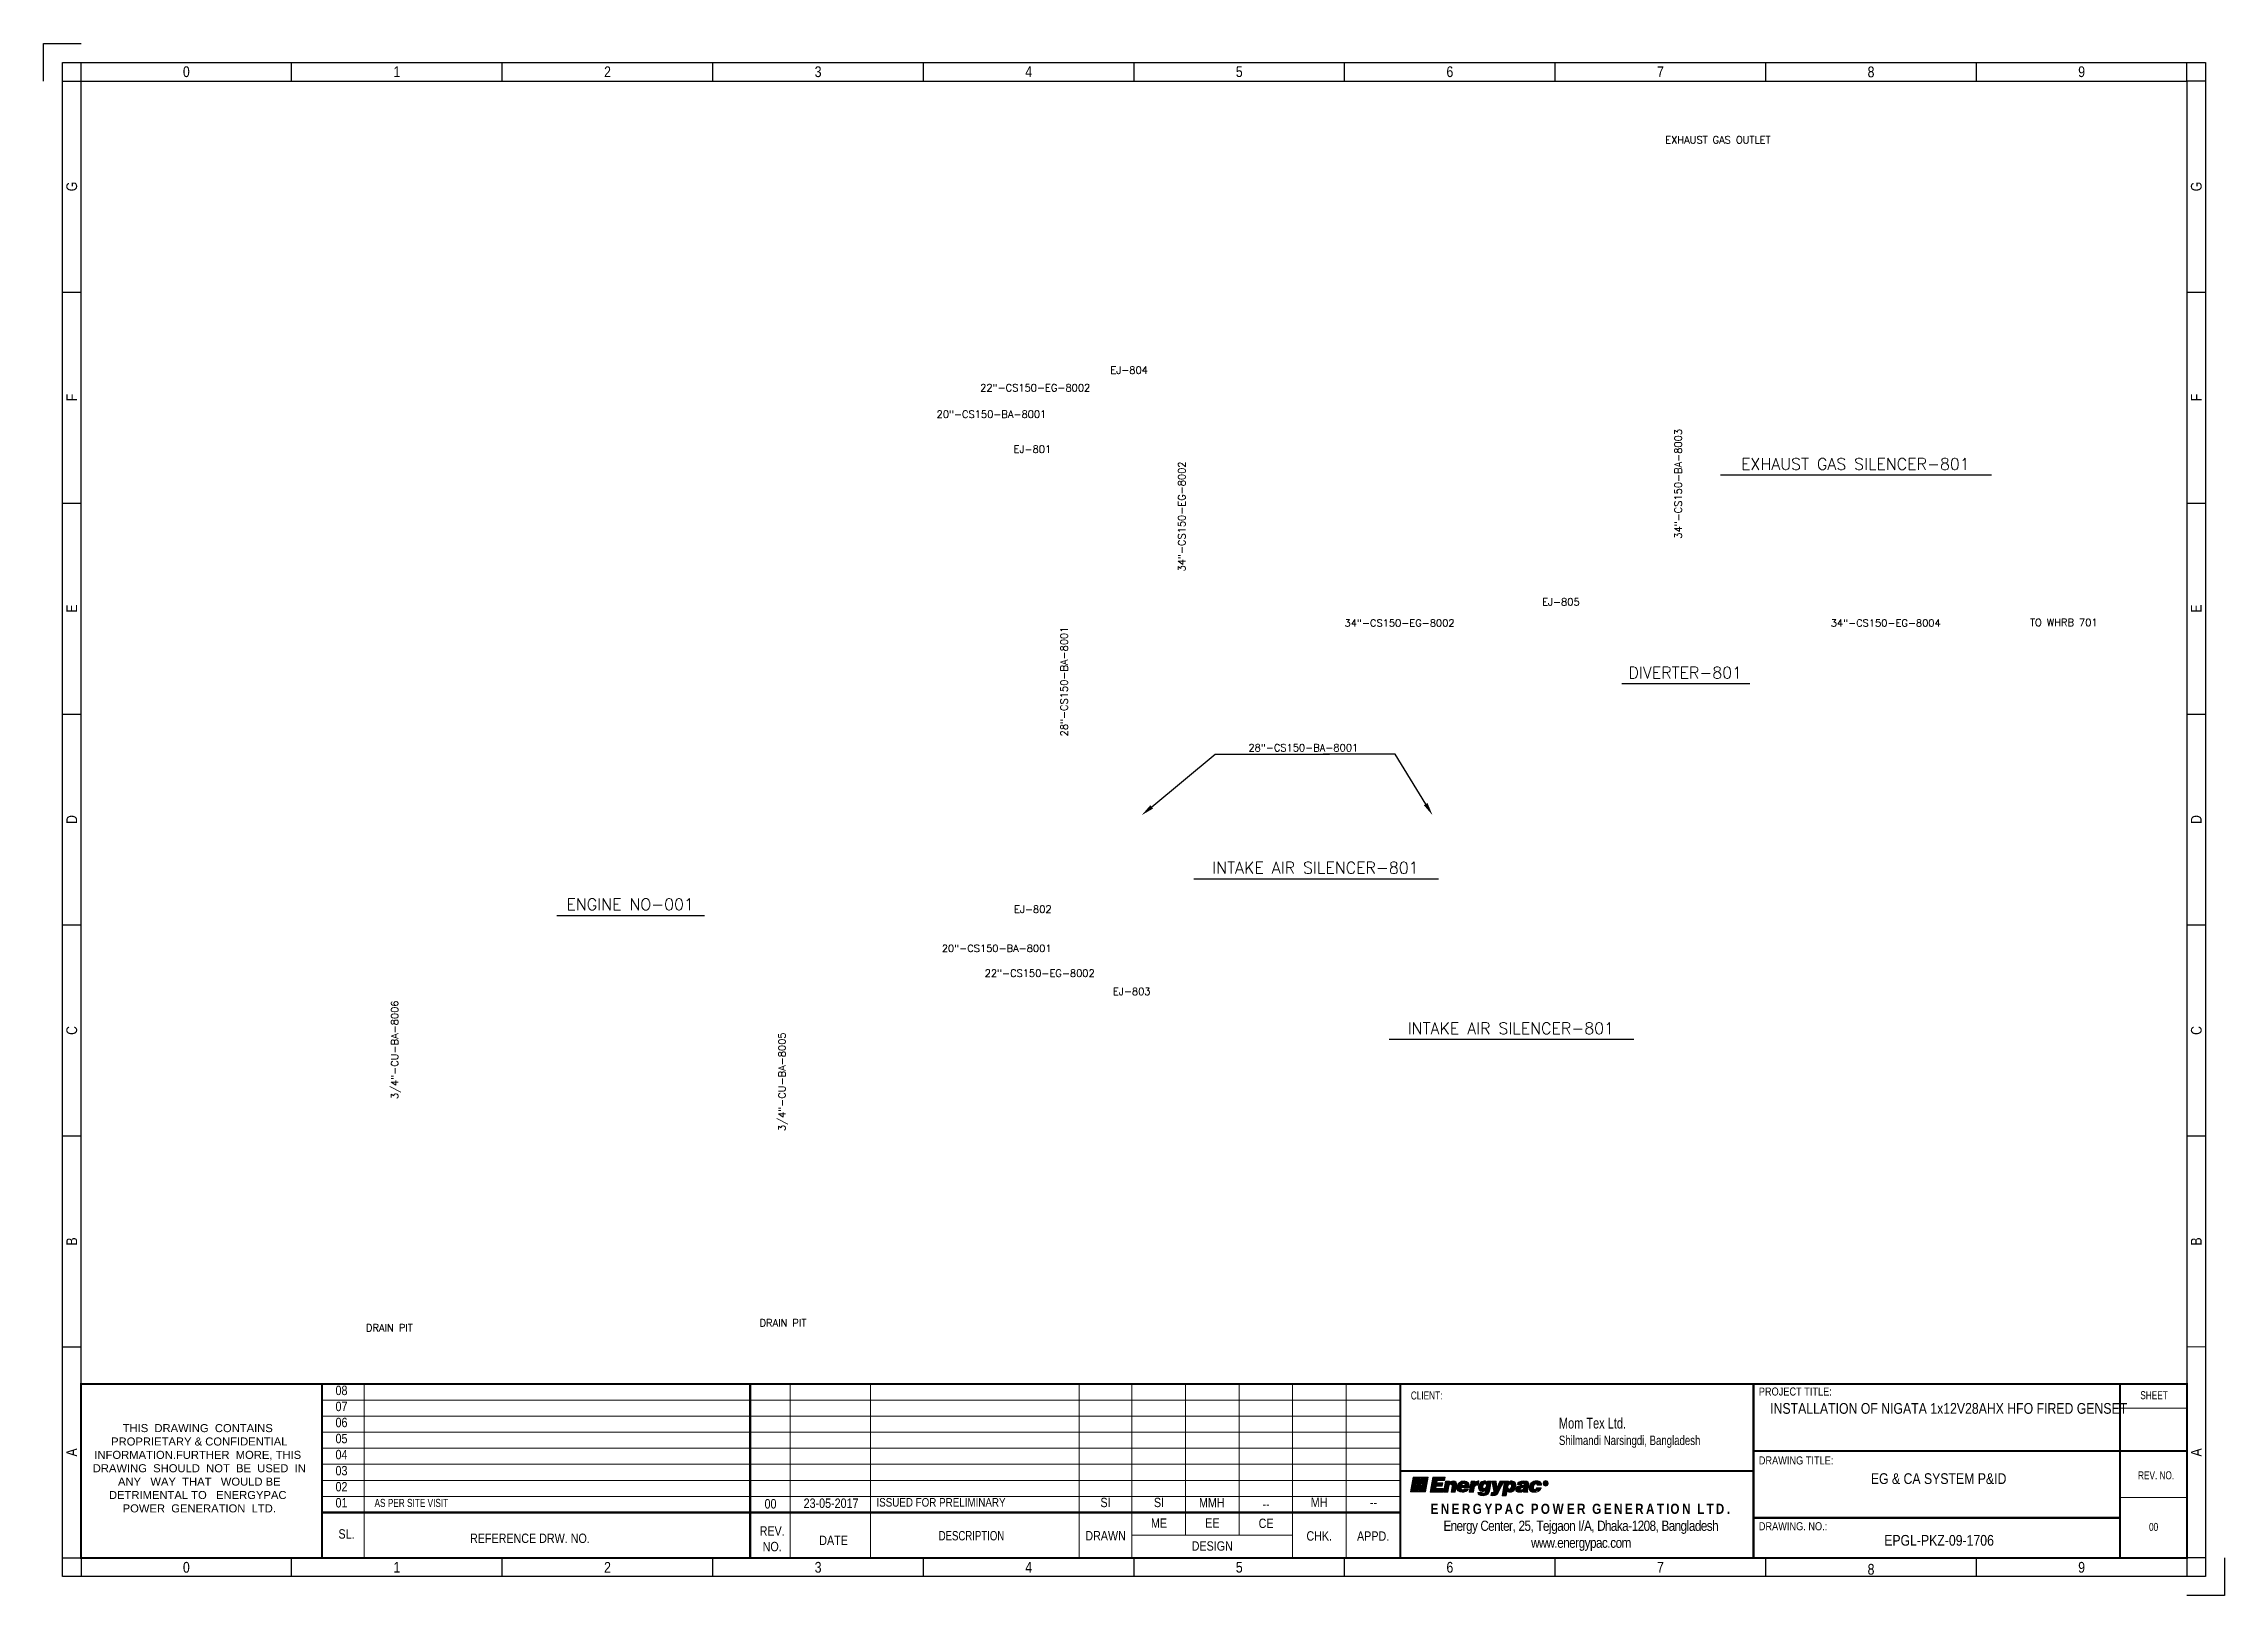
# Paper-space layout 'PID ANSI D Title Block' of a CAD drawing. Header units: inches. Extents: x -0.3 to 40.4, y -0.3 to 28.7.
# The model-space entities are those that its viewports show. They can reach past a viewport. Long polylines and large blocks are cut down to what shows.
import ezdxf
from ezdxf import colors
from ezdxf.entities.mleader import LeaderData, LeaderLine
from ezdxf.enums import TextEntityAlignment as Align
from ezdxf.math import Vec2, Vec3

# ---------------------------------------------------------------- set-up
doc = ezdxf.new("R2010")
doc.units = ezdxf.units.IN
doc.header["$MEASUREMENT"] = 0
doc.layers.add('bORDER', color=1, linetype='Continuous', lineweight=70)
doc.layers.add('dim', color=7, linetype='Continuous', lineweight=9)
for name, color, linetype in [('LAYER_1', 160, 'Continuous'), ('LOGO', 5, 'Continuous'), ('PAGE LEGEND', 7, 'Continuous'), ('Text', 7, 'Continuous'), ('Title Block', 7, 'Continuous')]:
    doc.layers.add(name, color=color, linetype=linetype)
doc.styles.add('ARIAL', font='arial.ttf')
doc.styles.add('BOLD', font='ARIALN.TTF', dxfattribs={"height": 3000})
doc.styles.get("Standard").update_dxf_attribs({"font": 'romans.shx', "height": 0.1})
doc.styles.add('txt', font='swisscl.ttf')

psp = doc.layouts.new('PID ANSI D Title Block')

# ---------------------------------------------------------------- texts
at = {"layer": 'LOGO', "color": 0, "char_height": 0.2, "width": 6.6, "attachment_point": 2, "style": 'BOLD'}
for s, insert in [('INSTALLATION OF NIGATA 1x12V28AHX HFO FIRED GENSET', (35.25, 3.25)), ('EG & CA SYSTEM P&ID', (35.062, 1.938)), ('EPGL-PKZ-09-1706', (35.07, 0.785))]:
    psp.add_mtext(s, dxfattribs=dict(at, insert=insert))

msp = doc.modelspace()

# ---------------------------------------------------------------- texts
at = {"char_height": 0.1, "attachment_point": 1}
for s, width, heights, insert in [('EXHAUST GAS OUTLET', 1.4323, [0.859], (20.374, 18.122)), ('TO WHRB 701', 1.4323, [0.859], (25.419, 11.448)), ('DRAIN PIT', 0.76385, [0.158], (2.409, 1.694)), ('DRAIN PIT', 0.76385, [0.158], (7.851, 1.762))]:
    msp.add_mtext_dynamic_manual_height_columns(s, width=width, gutter_width=0.5, heights=heights, dxfattribs=dict(at, insert=insert))

# ---------------------------------------------------------------- blocks, each defined once
blk = doc.blocks.new('AI9-BLK4')
at = {"layer": 'LAYER_1', "color": 7}
for points, knots in [([(0, 2.5), (1.4, 2.5), (2.5, 1.4), (2.5, 0), (2.5, -1.4), (1.4, -2.5), (0, -2.5), (-1.4, -2.5), (-2.5, -1.4), (-2.5, 0), (-2.5, 1.4), (-1.4, 2.5), (0, 2.5), (0, 2.5), (0, 2.5), (0, 2.5)], [0, 0, 0, 0, 1, 1, 1, 2, 2, 2, 3, 3, 3, 4, 4, 4, 5, 5, 5, 5]), ([(0, 2.1), (-1.1, 2.1), (-2, 1.2), (-2, 0), (-2, -1.2), (-1.1, -2.1), (0, -2.1), (1.1, -2.2), (2, -1.2), (2, 0), (2, 1.2), (1.1, 2.1), (0, 2.1), (0, 2.1), (0, 2.1), (0, 2.1)], [0, 0, 0, 0, 1, 1, 1, 2, 2, 2, 3, 3, 3, 4, 4, 4, 5, 5, 5, 5]), ([(-0.5, -1.5), (-0.5, -1.5), (-0.9, -1.5), (-0.9, -1.5), (-0.9, -1.5), (-0.9, 1.4), (-0.9, 1.4), (-0.7, 1.4), (-0.5, 1.4), (-0.1, 1.4), (0.3, 1.4), (0.6, 1.3), (0.8, 1.2), (0.9, 1.1), (1, 0.9), (1, 0.6), (1, 0.3), (0.8, 0), (0.5, -0.1), (0.5, -0.1), (0.5, -0.1), (0.5, -0.1), (0.7, -0.1), (0.9, -0.4), (0.9, -0.8), (1, -1.2), (1.1, -1.4), (1.1, -1.5), (1.1, -1.5), (0.6, -1.5), (0.6, -1.5), (0.6, -1.4), (0.5, -1.1), (0.5, -0.7), (0.4, -0.4), (0.2, -0.3), (-0.2, -0.3), (-0.2, -0.3), (-0.5, -0.3), (-0.5, -0.3), (-0.5, -0.3), (-0.5, -1.5), (-0.5, -1.5)], [0, 0, 0, 0, 1, 1, 1, 2, 2, 2, 3, 3, 3, 4, 4, 4, 5, 5, 5, 6, 6, 6, 7, 7, 7, 8, 8, 8, 9, 9, 9, 10, 10, 10, 11, 11, 11, 12, 12, 12, 13, 13, 13, 14, 14, 14, 14]), ([(-0.5, 0.1), (-0.5, 0.1), (-0.1, 0.1), (-0.1, 0.1), (0.2, 0.1), (0.5, 0.2), (0.5, 0.6), (0.5, 0.8), (0.4, 1.1), (-0.1, 1.1), (-0.3, 1.1), (-0.4, 1.1), (-0.5, 1.1), (-0.5, 1.1), (-0.5, 0.1), (-0.5, 0.1)], [0, 0, 0, 0, 1, 1, 1, 2, 2, 2, 3, 3, 3, 4, 4, 4, 5, 5, 5, 5])]:
    blk.add_open_spline(points, degree=3, knots=knots, dxfattribs=at)
blk = doc.blocks.new('AI9-BLK3')
at = {"layer": 'LAYER_1', "lineweight": 0}
for points, knots in [([(0, 2.5), (1.4, 2.5), (2.5, 1.4), (2.5, 0), (2.5, -1.4), (1.4, -2.5), (0, -2.5), (-1.4, -2.5), (-2.5, -1.4), (-2.5, 0), (-2.5, 1.4), (-1.4, 2.5), (0, 2.5), (0, 2.5), (0, 2.5), (0, 2.5)], [0, 0, 0, 0, 1, 1, 1, 2, 2, 2, 3, 3, 3, 4, 4, 4, 5, 5, 5, 5]), ([(0, 2.1), (-1.1, 2.1), (-2, 1.2), (-2, 0), (-2, -1.2), (-1.1, -2.1), (0, -2.1), (1.1, -2.2), (2, -1.2), (2, 0), (2, 1.2), (1.1, 2.1), (0, 2.1), (0, 2.1), (0, 2.1), (0, 2.1)], [0, 0, 0, 0, 1, 1, 1, 2, 2, 2, 3, 3, 3, 4, 4, 4, 5, 5, 5, 5]), ([(-0.5, -1.5), (-0.5, -1.5), (-0.9, -1.5), (-0.9, -1.5), (-0.9, -1.5), (-0.9, 1.4), (-0.9, 1.4), (-0.7, 1.4), (-0.5, 1.4), (-0.1, 1.4), (0.3, 1.4), (0.6, 1.3), (0.8, 1.2), (0.9, 1.1), (1, 0.9), (1, 0.6), (1, 0.3), (0.8, 0), (0.5, -0.1), (0.5, -0.1), (0.5, -0.1), (0.5, -0.1), (0.7, -0.1), (0.9, -0.4), (0.9, -0.8), (1, -1.2), (1.1, -1.4), (1.1, -1.5), (1.1, -1.5), (0.6, -1.5), (0.6, -1.5), (0.6, -1.4), (0.5, -1.1), (0.5, -0.7), (0.4, -0.4), (0.2, -0.3), (-0.2, -0.3), (-0.2, -0.3), (-0.5, -0.3), (-0.5, -0.3), (-0.5, -0.3), (-0.5, -1.5), (-0.5, -1.5)], [0, 0, 0, 0, 1, 1, 1, 2, 2, 2, 3, 3, 3, 4, 4, 4, 5, 5, 5, 6, 6, 6, 7, 7, 7, 8, 8, 8, 9, 9, 9, 10, 10, 10, 11, 11, 11, 12, 12, 12, 13, 13, 13, 14, 14, 14, 14]), ([(-0.5, 0.1), (-0.5, 0.1), (-0.1, 0.1), (-0.1, 0.1), (0.2, 0.1), (0.5, 0.2), (0.5, 0.6), (0.5, 0.8), (0.4, 1.1), (-0.1, 1.1), (-0.3, 1.1), (-0.4, 1.1), (-0.5, 1.1), (-0.5, 1.1), (-0.5, 0.1), (-0.5, 0.1)], [0, 0, 0, 0, 1, 1, 1, 2, 2, 2, 3, 3, 3, 4, 4, 4, 5, 5, 5, 5])]:
    blk.add_open_spline(points, degree=3, knots=knots, dxfattribs=at)
blk = doc.blocks.new('AI9-BLK2')
at = {"layer": 'LAYER_1', "lineweight": 0}
for name in ['AI9-BLK4', 'AI9-BLK3']:
    blk.add_blockref(name, (0, 0), dxfattribs=at)
blk = doc.blocks.new('COMPANY SIGN')
at = {"layer": 'PAGE LEGEND', "lineweight": 0, "true_color": 0x0a50a1}
h = blk.add_hatch(color=154, dxfattribs=at)
h.paths.add_polyline_path([(999.47, 84.87), (993.77, 84.87), (994.78, 90.56), (1000.47, 90.56)])
edge = h.paths.add_edge_path(flags=16)
edge.add_spline(control_points=[(998.13, 87.95), (998.28, 88.13), (998.38, 88.34), (998.42, 88.57), (998.53, 89.2), (998.11, 89.71), (997.48, 89.71), (996.85, 89.71), (996.25, 89.2), (996.14, 88.57), (996.1, 88.34), (996.13, 88.12), (996.22, 87.94), (996.51, 88.17), (996.87, 88.31), (997.24, 88.31), (997.61, 88.31), (997.92, 88.17), (998.13, 87.95)], knot_values=[0, 0, 0, 0, 1, 1, 1, 2, 2, 2, 3, 3, 3, 4, 4, 4, 5, 5, 5, 6, 6, 6, 6], degree=3, periodic=0)
edge = h.paths.add_edge_path(flags=16)
edge.add_spline(control_points=[(997.89, 87.72), (997.72, 87.89), (997.47, 88), (997.18, 88), (996.89, 88), (996.61, 87.89), (996.38, 87.72), (996.55, 87.54), (996.79, 87.43), (997.08, 87.43), (997.37, 87.43), (997.66, 87.54), (997.89, 87.72)], knot_values=[0, 0, 0, 0, 1, 1, 1, 2, 2, 2, 3, 3, 3, 4, 4, 4, 4], degree=3, periodic=0)
edge = h.paths.add_edge_path(flags=16)
edge.add_spline(control_points=[(996.15, 87.5), (995.99, 87.32), (995.88, 87.1), (995.84, 86.87), (995.73, 86.24), (996.15, 85.73), (996.78, 85.73), (997.41, 85.73), (998.01, 86.24), (998.12, 86.87), (998.16, 87.1), (998.13, 87.31), (998.04, 87.49), (997.75, 87.27), (997.4, 87.14), (997.03, 87.14), (996.67, 87.14), (996.36, 87.27), (996.15, 87.5)], knot_values=[0, 0, 0, 0, 1, 1, 1, 2, 2, 2, 3, 3, 3, 4, 4, 4, 5, 5, 5, 6, 6, 6, 6], degree=3, periodic=0)
edge = h.paths.add_edge_path()
edge.add_spline(control_points=[(997.46, 90.41), (997.46, 90.41), (997.46, 90.41), (997.46, 90.41), (997.47, 90.5), (997.55, 90.57), (997.64, 90.57), (997.72, 90.57), (997.77, 90.5), (997.76, 90.41), (997.76, 90.41), (997.76, 90.41), (997.76, 90.41), (997.76, 90.41), (997.69, 90), (997.69, 90), (998.4, 89.93), (998.86, 89.32), (998.73, 88.57), (998.67, 88.26), (998.51, 87.96), (998.3, 87.72), (998.43, 87.49), (998.48, 87.19), (998.43, 86.87), (998.29, 86.13), (997.62, 85.52), (996.88, 85.44), (996.88, 85.44), (996.81, 85.03), (996.81, 85.03), (996.81, 85.03), (996.81, 85.03), (996.81, 85.03), (996.79, 84.94), (996.71, 84.87), (996.63, 84.87), (996.55, 84.87), (996.5, 84.94), (996.51, 85.03), (996.51, 85.03), (996.51, 85.03), (996.51, 85.03), (996.51, 85.03), (996.58, 85.44), (996.58, 85.44), (995.88, 85.52), (995.42, 86.13), (995.55, 86.87), (995.6, 87.19), (995.76, 87.49), (995.98, 87.72), (995.85, 87.96), (995.79, 88.26), (995.85, 88.57), (995.98, 89.32), (996.65, 89.93), (997.39, 90), (997.39, 90), (997.46, 90.41), (997.46, 90.41)], knot_values=[0, 0, 0, 0, 1, 1, 1, 2, 2, 2, 3, 3, 3, 4, 4, 4, 5, 5, 5, 6, 6, 6, 7, 7, 7, 8, 8, 8, 9, 9, 9, 10, 10, 10, 11, 11, 11, 12, 12, 12, 13, 13, 13, 14, 14, 14, 15, 15, 15, 16, 16, 16, 17, 17, 17, 18, 18, 18, 19, 19, 19, 20, 20, 20, 20], degree=3, periodic=0)
blk.add_hatch(color=154, dxfattribs=at).paths.add_polyline_path([(1006.94, 90.53), (1002.32, 90.53), (1001.31, 84.86), (1006.05, 84.86), (1006.28, 86.19), (1003.41, 86.19), (1003.57, 87.08), (1005.9, 87.08), (1006.13, 88.4), (1003.8, 88.4), (1003.94, 89.21), (1006.7, 89.21)])
h = blk.add_hatch(color=154, dxfattribs=at)
edge = h.paths.add_edge_path()
edge.add_spline(control_points=[(1008.28, 86.3), (1008.34, 86.67), (1008.39, 86.97), (1008.39, 86.97), (1008.49, 87.49), (1008.68, 87.82), (1009.18, 87.82)], knot_values=[8, 8, 8, 8, 8.375023, 8.375023, 8.375023, 9.375023, 9.375023, 9.375023, 9.375023], degree=3, periodic=0)
edge.add_spline(control_points=[(1009.18, 87.82), (1009.64, 87.82), (1009.69, 87.45), (1009.62, 87.04)], knot_values=[7, 7, 7, 7, 8, 8, 8, 8], degree=3, periodic=0)
edge.add_spline(control_points=[(1009.62, 87.04), (1009.62, 87.04), (1009.23, 84.86), (1009.23, 84.86), (1009.23, 84.86), (1009.64, 84.86), (1010.05, 84.86)], knot_values=[5.5, 5.5, 5.5, 5.5, 6.5, 6.5, 6.5, 7, 7, 7, 7], degree=3, periodic=0)
edge.add_spline(control_points=[(1010.05, 84.86), (1010.46, 84.86), (1010.87, 84.86), (1010.87, 84.86), (1010.87, 84.86), (1010.98, 85.48), (1011.09, 86.1)], knot_values=[4.5, 4.5, 4.5, 4.5, 5, 5, 5, 5.5, 5.5, 5.5, 5.5], degree=3, periodic=0)
edge.add_spline(control_points=[(1011.09, 86.1), (1011.2, 86.72), (1011.31, 87.34), (1011.31, 87.34), (1011.51, 88.47), (1011.11, 89.11), (1010.02, 89.11)], knot_values=[3, 3, 3, 3, 3.5, 3.5, 3.5, 4.5, 4.5, 4.5, 4.5], degree=3, periodic=0)
edge.add_spline(control_points=[(1010.02, 89.11), (1009.4, 89.11), (1008.95, 88.84), (1008.5, 88.34)], knot_values=[2, 2, 2, 2, 3, 3, 3, 3], degree=3, periodic=0)
edge.add_spline(control_points=[(1008.5, 88.34), (1008.5, 88.34), (1008.61, 88.99), (1008.61, 88.99), (1008.61, 88.99), (1008.23, 88.99), (1007.86, 88.99)], knot_values=[0.5, 0.5, 0.5, 0.5, 1.5, 1.5, 1.5, 2, 2, 2, 2], degree=3, periodic=0)
edge.add_spline(control_points=[(1007.86, 88.99), (1007.48, 88.99), (1007.11, 88.99), (1007.11, 88.99), (1007.11, 88.99), (1007.01, 88.41), (1006.88, 87.68)], knot_values=[11.624977, 11.624977, 11.624977, 11.624977, 12.124977, 12.124977, 12.124977, 12.5, 12.5, 12.5, 12.5], degree=3, periodic=0)
edge.add_spline(control_points=[(1006.88, 87.68), (1006.75, 86.96), (1006.6, 86.09), (1006.5, 85.51)], knot_values=[11.249985, 11.249985, 11.249985, 11.249985, 11.624977, 11.624977, 11.624977, 11.624977], degree=3, periodic=0)
edge.add_spline(control_points=[(1006.5, 85.51), (1006.47, 85.36), (1006.45, 85.24), (1006.43, 85.13)], knot_values=[11.156237, 11.156237, 11.156237, 11.156237, 11.249985, 11.249985, 11.249985, 11.249985], degree=3, periodic=0)
edge.add_spline(control_points=[(1006.43, 85.13), (1006.42, 85.03), (1006.4, 84.95), (1006.39, 84.91)], knot_values=[11.062489, 11.062489, 11.062489, 11.062489, 11.156237, 11.156237, 11.156237, 11.156237], degree=3, periodic=0)
edge.add_spline(control_points=[(1006.39, 84.91), (1006.39, 84.9), (1006.39, 84.89), (1006.39, 84.88)], knot_values=[11.039052, 11.039052, 11.039052, 11.039052, 11.062489, 11.062489, 11.062489, 11.062489], degree=3, periodic=0)
edge.add_spline(control_points=[(1006.39, 84.88), (1006.39, 84.87), (1006.39, 84.87), (1006.39, 84.87)], knot_values=[11.015615, 11.015615, 11.015615, 11.015615, 11.039052, 11.039052, 11.039052, 11.039052], degree=3, periodic=0)
edge.add_spline(control_points=[(1006.39, 84.86), (1006.39, 84.86), (1006.39, 84.86), (1006.39, 84.86), (1006.39, 84.86), (1006.39, 84.86), (1006.39, 84.86)], knot_values=[10.999502, 10.999502, 10.999502, 10.999502, 11.000102, 11.000102, 11.000102, 11.0006, 11.0006, 11.0006, 11.0006], degree=3, periodic=0)
edge.add_spline(control_points=[(1006.39, 84.86), (1006.4, 84.86), (1006.4, 84.86), (1006.41, 84.86)], knot_values=[10.921867, 10.921867, 10.921867, 10.921867, 10.968741, 10.968741, 10.968741, 10.968741], degree=3, periodic=0)
edge.add_spline(control_points=[(1006.41, 84.86), (1006.43, 84.86), (1006.44, 84.86), (1006.46, 84.86)], knot_values=[10.874992, 10.874992, 10.874992, 10.874992, 10.921867, 10.921867, 10.921867, 10.921867], degree=3, periodic=0)
edge.add_spline(control_points=[(1006.46, 84.86), (1006.52, 84.86), (1006.63, 84.86), (1006.77, 84.86)], knot_values=[10.687496, 10.687496, 10.687496, 10.687496, 10.874992, 10.874992, 10.874992, 10.874992], degree=3, periodic=0)
edge.add_spline(control_points=[(1006.77, 84.86), (1006.9, 84.86), (1007.05, 84.86), (1007.2, 84.86)], knot_values=[10.5, 10.5, 10.5, 10.5, 10.687496, 10.687496, 10.687496, 10.687496], degree=3, periodic=0)
edge.add_spline(control_points=[(1007.2, 84.86), (1007.36, 84.86), (1007.51, 84.86), (1007.64, 84.86)], knot_values=[10.312504, 10.312504, 10.312504, 10.312504, 10.5, 10.5, 10.5, 10.5], degree=3, periodic=0)
edge.add_spline(control_points=[(1007.64, 84.86), (1007.77, 84.86), (1007.88, 84.86), (1007.95, 84.86)], knot_values=[10.125008, 10.125008, 10.125008, 10.125008, 10.312504, 10.312504, 10.312504, 10.312504], degree=3, periodic=0)
edge.add_spline(control_points=[(1007.95, 84.86), (1007.97, 84.86), (1007.98, 84.86), (1007.99, 84.86)], knot_values=[10.078133, 10.078133, 10.078133, 10.078133, 10.125008, 10.125008, 10.125008, 10.125008], degree=3, periodic=0)
edge.add_spline(control_points=[(1007.99, 84.86), (1008, 84.86), (1008.01, 84.86), (1008.02, 84.86)], knot_values=[10.031259, 10.031259, 10.031259, 10.031259, 10.078133, 10.078133, 10.078133, 10.078133], degree=3, periodic=0)
edge.add_spline(control_points=[(1008.02, 84.86), (1008.02, 84.86), (1008.02, 84.86), (1008.02, 84.86), (1008.02, 84.86), (1008.02, 84.86), (1008.02, 84.86)], knot_values=[9.999766, 9.999766, 9.999766, 9.999766, 10.000997, 10.000997, 10.000997, 10.001231, 10.001231, 10.001231, 10.001231], degree=3, periodic=0)
edge.add_spline(control_points=[(1008.02, 84.86), (1008.02, 84.87), (1008.02, 84.87), (1008.02, 84.87)], knot_values=[9.960948, 9.960948, 9.960948, 9.960948, 9.984385, 9.984385, 9.984385, 9.984385], degree=3, periodic=0)
edge.add_spline(control_points=[(1008.02, 84.87), (1008.02, 84.88), (1008.03, 84.88), (1008.03, 84.89)], knot_values=[9.937511, 9.937511, 9.937511, 9.937511, 9.960948, 9.960948, 9.960948, 9.960948], degree=3, periodic=0)
edge.add_spline(control_points=[(1008.03, 84.89), (1008.03, 84.91), (1008.04, 84.95), (1008.05, 85)], knot_values=[9.843763, 9.843763, 9.843763, 9.843763, 9.937511, 9.937511, 9.937511, 9.937511], degree=3, periodic=0)
edge.add_spline(control_points=[(1008.05, 85), (1008.06, 85.05), (1008.07, 85.12), (1008.08, 85.19)], knot_values=[9.750015, 9.750015, 9.750015, 9.750015, 9.843763, 9.843763, 9.843763, 9.843763], degree=3, periodic=0)
edge.add_spline(control_points=[(1008.08, 85.19), (1008.13, 85.49), (1008.21, 85.93), (1008.28, 86.3)], knot_values=[9.375022, 9.375022, 9.375022, 9.375022, 9.750015, 9.750015, 9.750015, 9.750015], degree=3, periodic=0)
h = blk.add_hatch(color=154, dxfattribs=at)
edge = h.paths.add_edge_path()
edge.add_spline(control_points=[(1014.61, 86.56), (1015.39, 86.56), (1016.17, 86.56), (1016.17, 86.56), (1016.45, 88.05), (1015.72, 89.11), (1014.2, 89.11)], knot_values=[6, 6, 6, 6, 6.5, 6.5, 6.5, 7.5, 7.5, 7.5, 7.5], degree=3, periodic=0)
edge.add_spline(control_points=[(1014.2, 89.11), (1012.87, 89.11), (1011.71, 88.24), (1011.46, 86.89)], knot_values=[5, 5, 5, 5, 6, 6, 6, 6], degree=3, periodic=0)
edge.add_spline(control_points=[(1011.46, 86.89), (1011.22, 85.5), (1012.11, 84.74), (1013.43, 84.74)], knot_values=[4, 4, 4, 4, 5, 5, 5, 5], degree=3, periodic=0)
edge.add_spline(control_points=[(1013.43, 84.74), (1014.39, 84.74), (1015.49, 85.08), (1015.96, 86.11)], knot_values=[3, 3, 3, 3, 4, 4, 4, 4], degree=3, periodic=0)
edge.add_spline(control_points=[(1015.96, 86.11), (1015.96, 86.11), (1014.39, 86.11), (1014.39, 86.11), (1014.23, 85.86), (1013.97, 85.74), (1013.71, 85.74)], knot_values=[1, 1, 1, 1, 2, 2, 2, 3, 3, 3, 3], degree=3, periodic=0)
edge.add_spline(control_points=[(1013.71, 85.74), (1013.28, 85.74), (1012.96, 86.07), (1013.05, 86.56)], knot_values=[0, 0, 0, 0, 1, 1, 1, 1], degree=3, periodic=0)
edge.add_spline(control_points=[(1013.05, 86.56), (1013.05, 86.56), (1013.83, 86.56), (1014.61, 86.56)], knot_values=[7.5, 7.5, 7.5, 7.5, 8, 8, 8, 8], degree=3, periodic=0)
edge = h.paths.add_edge_path(flags=16)
edge.add_spline(control_points=[(1014.68, 87.39), (1014.68, 87.39), (1014.31, 87.39), (1013.94, 87.39)], knot_values=[2.5, 2.5, 2.5, 2.5, 3, 3, 3, 3], degree=3, periodic=0)
edge.add_spline(control_points=[(1013.94, 87.39), (1013.57, 87.39), (1013.19, 87.39), (1013.19, 87.39), (1013.27, 87.83), (1013.6, 88.11), (1014.08, 88.11)], knot_values=[1, 1, 1, 1, 1.5, 1.5, 1.5, 2.5, 2.5, 2.5, 2.5], degree=3, periodic=0)
edge.add_spline(control_points=[(1014.08, 88.11), (1014.47, 88.11), (1014.75, 87.77), (1014.68, 87.39)], knot_values=[0, 0, 0, 0, 1, 1, 1, 1], degree=3, periodic=0)
h = blk.add_hatch(color=154, dxfattribs=at)
edge = h.paths.add_edge_path()
edge.add_spline(control_points=[(1019.57, 87.45), (1019.57, 87.45), (1019.86, 89.08), (1019.86, 89.08), (1019.79, 89.09), (1019.72, 89.11), (1019.65, 89.11)], knot_values=[4, 4, 4, 4, 5, 5, 5, 6, 6, 6, 6], degree=3, periodic=0)
edge.add_spline(control_points=[(1019.65, 89.11), (1019.01, 89.11), (1018.56, 88.8), (1018.22, 88.15)], knot_values=[3, 3, 3, 3, 4, 4, 4, 4], degree=3, periodic=0)
edge.add_spline(control_points=[(1018.22, 88.15), (1018.22, 88.15), (1018.2, 88.15), (1018.2, 88.15)], knot_values=[2.00001, 2.00001, 2.00001, 2.00001, 3, 3, 3, 3], degree=3, periodic=0)
edge.add_spline(control_points=[(1018.2, 88.15), (1018.2, 88.15), (1018.24, 88.36), (1018.27, 88.57)], knot_values=[1.5, 1.5, 1.5, 1.5, 2, 2, 2, 2], degree=3, periodic=0)
edge.add_spline(control_points=[(1018.27, 88.57), (1018.31, 88.78), (1018.34, 88.99), (1018.34, 88.99), (1018.34, 88.99), (1017.97, 88.99), (1017.6, 88.99)], knot_values=[0.5, 0.5, 0.5, 0.5, 1, 1, 1, 1.5, 1.5, 1.5, 1.5], degree=3, periodic=0)
edge.add_spline(control_points=[(1017.6, 88.99), (1017.23, 88.99), (1016.86, 88.99), (1016.86, 88.99), (1016.86, 88.99), (1016.75, 88.41), (1016.63, 87.68)], knot_values=[10.624977, 10.624977, 10.624977, 10.624977, 11.124977, 11.124977, 11.124977, 11.5, 11.5, 11.5, 11.5], degree=3, periodic=0)
edge.add_spline(control_points=[(1016.63, 87.68), (1016.5, 86.96), (1016.35, 86.09), (1016.24, 85.51)], knot_values=[10.249985, 10.249985, 10.249985, 10.249985, 10.624977, 10.624977, 10.624977, 10.624977], degree=3, periodic=0)
edge.add_spline(control_points=[(1016.24, 85.51), (1016.22, 85.36), (1016.2, 85.24), (1016.18, 85.13)], knot_values=[10.156237, 10.156237, 10.156237, 10.156237, 10.249985, 10.249985, 10.249985, 10.249985], degree=3, periodic=0)
edge.add_spline(control_points=[(1016.18, 85.13), (1016.16, 85.03), (1016.15, 84.95), (1016.14, 84.91)], knot_values=[10.062489, 10.062489, 10.062489, 10.062489, 10.156237, 10.156237, 10.156237, 10.156237], degree=3, periodic=0)
edge.add_spline(control_points=[(1016.14, 84.91), (1016.14, 84.9), (1016.14, 84.89), (1016.13, 84.88)], knot_values=[10.039052, 10.039052, 10.039052, 10.039052, 10.062489, 10.062489, 10.062489, 10.062489], degree=3, periodic=0)
edge.add_spline(control_points=[(1016.13, 84.88), (1016.13, 84.87), (1016.13, 84.87), (1016.13, 84.87)], knot_values=[10.015615, 10.015615, 10.015615, 10.015615, 10.039052, 10.039052, 10.039052, 10.039052], degree=3, periodic=0)
edge.add_spline(control_points=[(1016.13, 84.86), (1016.13, 84.86), (1016.13, 84.86), (1016.13, 84.86), (1016.13, 84.86), (1016.13, 84.86), (1016.13, 84.86)], knot_values=[9.999502, 9.999502, 9.999502, 9.999502, 10.000102, 10.000102, 10.000102, 10.0006, 10.0006, 10.0006, 10.0006], degree=3, periodic=0)
edge.add_spline(control_points=[(1016.14, 84.86), (1016.14, 84.86), (1016.15, 84.86), (1016.16, 84.86)], knot_values=[9.921867, 9.921867, 9.921867, 9.921867, 9.968741, 9.968741, 9.968741, 9.968741], degree=3, periodic=0)
edge.add_spline(control_points=[(1016.16, 84.86), (1016.17, 84.86), (1016.19, 84.86), (1016.2, 84.86)], knot_values=[9.874992, 9.874992, 9.874992, 9.874992, 9.921867, 9.921867, 9.921867, 9.921867], degree=3, periodic=0)
edge.add_spline(control_points=[(1016.2, 84.86), (1016.27, 84.86), (1016.38, 84.86), (1016.51, 84.86)], knot_values=[9.687496, 9.687496, 9.687496, 9.687496, 9.874992, 9.874992, 9.874992, 9.874992], degree=3, periodic=0)
edge.add_spline(control_points=[(1016.51, 84.86), (1016.64, 84.86), (1016.8, 84.86), (1016.95, 84.86)], knot_values=[9.5, 9.5, 9.5, 9.5, 9.687496, 9.687496, 9.687496, 9.687496], degree=3, periodic=0)
edge.add_spline(control_points=[(1016.95, 84.86), (1017.1, 84.86), (1017.26, 84.86), (1017.39, 84.86)], knot_values=[9.312504, 9.312504, 9.312504, 9.312504, 9.5, 9.5, 9.5, 9.5], degree=3, periodic=0)
edge.add_spline(control_points=[(1017.39, 84.86), (1017.52, 84.86), (1017.63, 84.86), (1017.7, 84.86)], knot_values=[9.125007, 9.125007, 9.125007, 9.125007, 9.312504, 9.312504, 9.312504, 9.312504], degree=3, periodic=0)
edge.add_spline(control_points=[(1017.7, 84.86), (1017.72, 84.86), (1017.73, 84.86), (1017.74, 84.86)], knot_values=[9.078133, 9.078133, 9.078133, 9.078133, 9.125008, 9.125008, 9.125008, 9.125008], degree=3, periodic=0)
edge.add_spline(control_points=[(1017.74, 84.86), (1017.75, 84.86), (1017.76, 84.86), (1017.76, 84.86)], knot_values=[9.031259, 9.031259, 9.031259, 9.031259, 9.078133, 9.078133, 9.078133, 9.078133], degree=3, periodic=0)
edge.add_spline(control_points=[(1017.77, 84.86), (1017.77, 84.86), (1017.77, 84.86), (1017.77, 84.86), (1017.77, 84.86), (1017.77, 84.86), (1017.77, 84.86)], knot_values=[8.999766, 8.999766, 8.999766, 8.999766, 9.000996, 9.000996, 9.000996, 9.001231, 9.001231, 9.001231, 9.001231], degree=3, periodic=0)
edge.add_spline(control_points=[(1017.77, 84.86), (1017.77, 84.86), (1017.77, 84.86), (1017.77, 84.86)], knot_values=[8.9994, 8.9994, 8.9994, 8.9994, 8.999766, 8.999766, 8.999766, 8.999766], degree=3, periodic=0)
edge.add_spline(control_points=[(1017.77, 84.87), (1017.77, 84.87), (1017.77, 84.87), (1017.77, 84.88)], knot_values=[8.937511, 8.937511, 8.937511, 8.937511, 8.960948, 8.960948, 8.960948, 8.960948], degree=3, periodic=0)
edge.add_spline(control_points=[(1017.77, 84.88), (1017.77, 84.89), (1017.78, 84.92), (1017.79, 84.96)], knot_values=[8.843763, 8.843763, 8.843763, 8.843763, 8.937511, 8.937511, 8.937511, 8.937511], degree=3, periodic=0)
edge.add_spline(control_points=[(1017.79, 84.96), (1017.79, 84.99), (1017.8, 85.04), (1017.81, 85.09)], knot_values=[8.750015, 8.750015, 8.750015, 8.750015, 8.843763, 8.843763, 8.843763, 8.843763], degree=3, periodic=0)
edge.add_spline(control_points=[(1017.81, 85.09), (1017.84, 85.29), (1017.9, 85.59), (1017.94, 85.84)], knot_values=[8.375023, 8.375023, 8.375023, 8.375023, 8.750015, 8.750015, 8.750015, 8.750015], degree=3, periodic=0)
edge.add_spline(control_points=[(1017.94, 85.84), (1017.99, 86.09), (1018.02, 86.29), (1018.02, 86.29), (1018.18, 87.18), (1018.57, 87.49), (1019.24, 87.49)], knot_values=[7, 7, 7, 7, 7.375023, 7.375023, 7.375023, 8.375023, 8.375023, 8.375023, 8.375023], degree=3, periodic=0)
edge.add_spline(control_points=[(1019.24, 87.49), (1019.35, 87.49), (1019.46, 87.46), (1019.57, 87.45)], knot_values=[6, 6, 6, 6, 7, 7, 7, 7], degree=3, periodic=0)
h = blk.add_hatch(color=154, dxfattribs=at)
edge = h.paths.add_edge_path()
edge.add_spline(control_points=[(1024.02, 85.67), (1024.02, 85.67), (1024.6, 88.99), (1024.6, 88.99), (1024.6, 88.99), (1024.24, 88.99), (1023.88, 88.99)], knot_values=[9.5, 9.5, 9.5, 9.5, 10.5, 10.5, 10.5, 11, 11, 11, 11], degree=3, periodic=0)
edge.add_spline(control_points=[(1023.88, 88.99), (1023.52, 88.99), (1023.16, 88.99), (1023.16, 88.99), (1023.16, 88.99), (1023.13, 88.85), (1023.11, 88.72)], knot_values=[8.5, 8.5, 8.5, 8.5, 9, 9, 9, 9.5, 9.5, 9.5, 9.5], degree=3, periodic=0)
edge.add_spline(control_points=[(1023.11, 88.72), (1023.09, 88.58), (1023.06, 88.44), (1023.06, 88.44), (1022.84, 88.85), (1022.43, 89.11), (1021.93, 89.11)], knot_values=[7, 7, 7, 7, 7.5, 7.5, 7.5, 8.5, 8.5, 8.5, 8.5], degree=3, periodic=0)
edge.add_spline(control_points=[(1021.93, 89.11), (1020.58, 89.11), (1019.9, 88.03), (1019.72, 87.01)], knot_values=[6, 6, 6, 6, 7, 7, 7, 7], degree=3, periodic=0)
edge.add_spline(control_points=[(1019.72, 87.01), (1019.54, 85.96), (1020.03, 85.06), (1021.17, 85.06)], knot_values=[5, 5, 5, 5, 6, 6, 6, 6], degree=3, periodic=0)
edge.add_spline(control_points=[(1021.17, 85.06), (1021.76, 85.06), (1022.15, 85.27), (1022.43, 85.51)], knot_values=[4, 4, 4, 4, 5, 5, 5, 5], degree=3, periodic=0)
edge.add_spline(control_points=[(1022.43, 85.51), (1022.43, 85.51), (1022.37, 85.17), (1022.37, 85.17), (1022.27, 84.58), (1022.04, 84.37), (1021.57, 84.37)], knot_values=[2, 2, 2, 2, 3, 3, 3, 4, 4, 4, 4], degree=3, periodic=0)
edge.add_spline(control_points=[(1021.57, 84.37), (1021.4, 84.37), (1021.29, 84.41), (1021.23, 84.47)], knot_values=[1, 1, 1, 1, 2, 2, 2, 2], degree=3, periodic=0)
edge.add_spline(control_points=[(1021.23, 84.47), (1021.17, 84.53), (1021.15, 84.6), (1021.16, 84.65)], knot_values=[0, 0, 0, 0, 1, 1, 1, 1], degree=3, periodic=0)
edge.add_spline(control_points=[(1021.16, 84.65), (1021.16, 84.65), (1020.75, 84.65), (1020.34, 84.65)], knot_values=[13.5, 13.5, 13.5, 13.5, 14, 14, 14, 14], degree=3, periodic=0)
edge.add_spline(control_points=[(1020.34, 84.65), (1019.93, 84.65), (1019.51, 84.65), (1019.51, 84.65), (1019.49, 84.04), (1020, 83.46), (1021.46, 83.46)], knot_values=[12, 12, 12, 12, 12.5, 12.5, 12.5, 13.5, 13.5, 13.5, 13.5], degree=3, periodic=0)
edge.add_spline(control_points=[(1021.46, 83.46), (1023.49, 83.46), (1023.8, 84.43), (1024.02, 85.67)], knot_values=[11, 11, 11, 11, 12, 12, 12, 12], degree=3, periodic=0)
edge = h.paths.add_edge_path(flags=16)
edge.add_spline(control_points=[(1022.7, 87.04), (1022.62, 86.6), (1022.36, 86.17), (1021.86, 86.19)], knot_values=[1, 1, 1, 1, 2, 2, 2, 2], degree=3, periodic=0)
edge.add_spline(control_points=[(1021.86, 86.19), (1021.42, 86.2), (1021.28, 86.59), (1021.36, 87)], knot_values=[0, 0, 0, 0, 1, 1, 1, 1], degree=3, periodic=0)
edge.add_spline(control_points=[(1021.36, 87), (1021.45, 87.53), (1021.67, 87.94), (1022.17, 87.93)], knot_values=[3, 3, 3, 3, 4, 4, 4, 4], degree=3, periodic=0)
edge.add_spline(control_points=[(1022.17, 87.93), (1022.69, 87.93), (1022.78, 87.5), (1022.7, 87.04)], knot_values=[2, 2, 2, 2, 3, 3, 3, 3], degree=3, periodic=0)
h = blk.add_hatch(color=154, dxfattribs=at)
edge = h.paths.add_edge_path()
edge.add_spline(control_points=[(1026.66, 87.25), (1026.61, 87.7), (1026.55, 88.23), (1026.52, 88.59)], knot_values=[10.249985, 10.249985, 10.249985, 10.249985, 10.624977, 10.624977, 10.624977, 10.624977], degree=3, periodic=0)
edge.add_spline(control_points=[(1026.52, 88.59), (1026.51, 88.68), (1026.5, 88.76), (1026.49, 88.82)], knot_values=[10.156237, 10.156237, 10.156237, 10.156237, 10.249985, 10.249985, 10.249985, 10.249985], degree=3, periodic=0)
edge.add_spline(control_points=[(1026.49, 88.82), (1026.48, 88.88), (1026.48, 88.93), (1026.48, 88.96)], knot_values=[10.062489, 10.062489, 10.062489, 10.062489, 10.156237, 10.156237, 10.156237, 10.156237], degree=3, periodic=0)
edge.add_spline(control_points=[(1026.48, 88.96), (1026.47, 88.97), (1026.47, 88.97), (1026.47, 88.98)], knot_values=[10.039052, 10.039052, 10.039052, 10.039052, 10.062489, 10.062489, 10.062489, 10.062489], degree=3, periodic=0)
edge.add_spline(control_points=[(1026.47, 88.98), (1026.47, 88.98), (1026.47, 88.98), (1026.47, 88.99)], knot_values=[10.015615, 10.015615, 10.015615, 10.015615, 10.039052, 10.039052, 10.039052, 10.039052], degree=3, periodic=0)
edge.add_spline(control_points=[(1026.47, 88.99), (1026.47, 88.99), (1026.47, 88.99), (1026.47, 88.99), (1026.47, 88.99), (1026.47, 88.99), (1026.47, 88.99)], knot_values=[9.999502, 9.999502, 9.999502, 9.999502, 10.000102, 10.000102, 10.000102, 10.0006, 10.0006, 10.0006, 10.0006], degree=3, periodic=0)
edge.add_spline(control_points=[(1026.47, 88.99), (1026.46, 88.99), (1026.45, 88.99), (1026.44, 88.99)], knot_values=[9.921867, 9.921867, 9.921867, 9.921867, 9.968741, 9.968741, 9.968741, 9.968741], degree=3, periodic=0)
edge.add_spline(control_points=[(1026.44, 88.99), (1026.43, 88.99), (1026.42, 88.99), (1026.4, 88.99)], knot_values=[9.874992, 9.874992, 9.874992, 9.874992, 9.921867, 9.921867, 9.921867, 9.921867], degree=3, periodic=0)
edge.add_spline(control_points=[(1026.4, 88.99), (1026.33, 88.99), (1026.22, 88.99), (1026.09, 88.99)], knot_values=[9.687496, 9.687496, 9.687496, 9.687496, 9.874992, 9.874992, 9.874992, 9.874992], degree=3, periodic=0)
edge.add_spline(control_points=[(1026.09, 88.99), (1025.96, 88.99), (1025.8, 88.99), (1025.65, 88.99)], knot_values=[9.5, 9.5, 9.5, 9.5, 9.687496, 9.687496, 9.687496, 9.687496], degree=3, periodic=0)
edge.add_spline(control_points=[(1025.65, 88.99), (1025.49, 88.99), (1025.34, 88.99), (1025.21, 88.99)], knot_values=[9.312504, 9.312504, 9.312504, 9.312504, 9.5, 9.5, 9.5, 9.5], degree=3, periodic=0)
edge.add_spline(control_points=[(1025.21, 88.99), (1025.07, 88.99), (1024.96, 88.99), (1024.9, 88.99)], knot_values=[9.125007, 9.125007, 9.125007, 9.125007, 9.312504, 9.312504, 9.312504, 9.312504], degree=3, periodic=0)
edge.add_spline(control_points=[(1024.9, 88.99), (1024.88, 88.99), (1024.87, 88.99), (1024.85, 88.99)], knot_values=[9.078133, 9.078133, 9.078133, 9.078133, 9.125008, 9.125008, 9.125008, 9.125008], degree=3, periodic=0)
edge.add_spline(control_points=[(1024.85, 88.99), (1024.84, 88.99), (1024.83, 88.99), (1024.83, 88.99)], knot_values=[9.031259, 9.031259, 9.031259, 9.031259, 9.078133, 9.078133, 9.078133, 9.078133], degree=3, periodic=0)
edge.add_spline(control_points=[(1024.83, 88.99), (1024.83, 88.99), (1024.83, 88.99), (1024.83, 88.99), (1024.83, 88.99), (1024.83, 88.99), (1024.83, 88.99)], knot_values=[8.999766, 8.999766, 8.999766, 8.999766, 9.000997, 9.000997, 9.000997, 9.001231, 9.001231, 9.001231, 9.001231], degree=3, periodic=0)
edge.add_spline(control_points=[(1024.83, 88.99), (1024.83, 88.99), (1024.83, 88.99), (1024.83, 88.99)], knot_values=[8.9994, 8.9994, 8.9994, 8.9994, 8.999766, 8.999766, 8.999766, 8.999766], degree=3, periodic=0)
edge.add_spline(control_points=[(1024.83, 88.98), (1024.83, 88.98), (1024.83, 88.98), (1024.83, 88.97)], knot_values=[8.960948, 8.960948, 8.960948, 8.960948, 8.984385, 8.984385, 8.984385, 8.984385], degree=3, periodic=0)
edge.add_spline(control_points=[(1024.83, 88.97), (1024.83, 88.96), (1024.83, 88.96), (1024.83, 88.95)], knot_values=[8.937511, 8.937511, 8.937511, 8.937511, 8.960948, 8.960948, 8.960948, 8.960948], degree=3, periodic=0)
edge.add_spline(control_points=[(1024.83, 88.95), (1024.84, 88.9), (1024.85, 88.83), (1024.87, 88.74)], knot_values=[8.843763, 8.843763, 8.843763, 8.843763, 8.937511, 8.937511, 8.937511, 8.937511], degree=3, periodic=0)
edge.add_spline(control_points=[(1024.87, 88.74), (1024.89, 88.65), (1024.91, 88.53), (1024.93, 88.4)], knot_values=[8.750015, 8.750015, 8.750015, 8.750015, 8.843763, 8.843763, 8.843763, 8.843763], degree=3, periodic=0)
edge.add_spline(control_points=[(1024.93, 88.4), (1025.03, 87.87), (1025.18, 87.08), (1025.3, 86.42)], knot_values=[8.375023, 8.375023, 8.375023, 8.375023, 8.750015, 8.750015, 8.750015, 8.750015], degree=3, periodic=0)
edge.add_spline(control_points=[(1025.3, 86.42), (1025.42, 85.76), (1025.52, 85.23), (1025.52, 85.23), (1025.61, 84.78), (1025.46, 84.63), (1024.95, 84.63)], knot_values=[7, 7, 7, 7, 7.375023, 7.375023, 7.375023, 8.375023, 8.375023, 8.375023, 8.375023], degree=3, periodic=0)
edge.add_spline(control_points=[(1024.95, 84.63), (1024.84, 84.63), (1024.73, 84.63), (1024.61, 84.63)], knot_values=[6, 6, 6, 6, 7, 7, 7, 7], degree=3, periodic=0)
edge.add_spline(control_points=[(1024.61, 84.63), (1024.61, 84.63), (1024.41, 83.49), (1024.41, 83.49), (1024.53, 83.49), (1024.83, 83.46), (1025.13, 83.46)], knot_values=[4, 4, 4, 4, 5, 5, 5, 6, 6, 6, 6], degree=3, periodic=0)
edge.add_spline(control_points=[(1025.13, 83.46), (1026.59, 83.46), (1026.83, 83.86), (1027.49, 85.14)], knot_values=[3, 3, 3, 3, 4, 4, 4, 4], degree=3, periodic=0)
edge.add_spline(control_points=[(1027.49, 85.14), (1027.49, 85.14), (1029.49, 88.99), (1029.49, 88.99), (1029.49, 88.99), (1029.09, 88.99), (1028.7, 88.99)], knot_values=[1.5, 1.5, 1.5, 1.5, 2.5, 2.5, 2.5, 3, 3, 3, 3], degree=3, periodic=0)
edge.add_spline(control_points=[(1028.7, 88.99), (1028.31, 88.99), (1027.91, 88.99), (1027.91, 88.99), (1027.91, 88.99), (1027.62, 88.35), (1027.33, 87.72)], knot_values=[0.5, 0.5, 0.5, 0.5, 1, 1, 1, 1.5, 1.5, 1.5, 1.5], degree=3, periodic=0)
edge.add_spline(control_points=[(1027.33, 87.72), (1027.04, 87.08), (1026.75, 86.45), (1026.75, 86.45), (1026.75, 86.45), (1026.71, 86.8), (1026.66, 87.25)], knot_values=[10.624977, 10.624977, 10.624977, 10.624977, 11.124977, 11.124977, 11.124977, 11.5, 11.5, 11.5, 11.5], degree=3, periodic=0)
h = blk.add_hatch(color=154, dxfattribs=at)
edge = h.paths.add_edge_path()
edge.add_spline(control_points=[(1031.61, 84.74), (1032.53, 84.74), (1033.65, 85.34), (1033.93, 86.96)], knot_values=[4, 4, 4, 4, 5, 5, 5, 5], degree=3, periodic=0)
edge.add_spline(control_points=[(1033.93, 86.96), (1034.13, 88.09), (1033.71, 89.11), (1032.47, 89.11)], knot_values=[3, 3, 3, 3, 4, 4, 4, 4], degree=3, periodic=0)
edge.add_spline(control_points=[(1032.47, 89.11), (1032, 89.11), (1031.37, 88.88), (1031.05, 88.37)], knot_values=[2, 2, 2, 2, 3, 3, 3, 3], degree=3, periodic=0)
edge.add_spline(control_points=[(1031.05, 88.37), (1031.05, 88.37), (1031.04, 88.37), (1031.04, 88.37)], knot_values=[1.00001, 1.00001, 1.00001, 1.00001, 2, 2, 2, 2], degree=3, periodic=0)
edge.add_spline(control_points=[(1031.04, 88.37), (1031.04, 88.37), (1031.06, 88.53), (1031.09, 88.68)], knot_values=[0.5, 0.5, 0.5, 0.5, 1, 1, 1, 1], degree=3, periodic=0)
edge.add_spline(control_points=[(1031.09, 88.68), (1031.11, 88.83), (1031.14, 88.99), (1031.14, 88.99), (1031.14, 88.99), (1031.05, 88.99), (1030.91, 88.99)], knot_values=[9.749965, 9.749965, 9.749965, 9.749965, 10.249965, 10.249965, 10.249965, 10.5, 10.5, 10.5, 10.5], degree=3, periodic=0)
edge.add_spline(control_points=[(1030.91, 88.99), (1030.77, 88.99), (1030.59, 88.99), (1030.4, 88.99)], knot_values=[9.49997, 9.49997, 9.49997, 9.49997, 9.749965, 9.749965, 9.749965, 9.749965], degree=3, periodic=0)
edge.add_spline(control_points=[(1030.4, 88.99), (1030.31, 88.99), (1030.22, 88.99), (1030.13, 88.99)], knot_values=[9.374973, 9.374973, 9.374973, 9.374973, 9.49997, 9.49997, 9.49997, 9.49997], degree=3, periodic=0)
edge.add_spline(control_points=[(1030.13, 88.99), (1030.04, 88.99), (1029.96, 88.99), (1029.89, 88.99)], knot_values=[9.249975, 9.249975, 9.249975, 9.249975, 9.374973, 9.374973, 9.374973, 9.374973], degree=3, periodic=0)
edge.add_spline(control_points=[(1029.89, 88.99), (1029.86, 88.99), (1029.83, 88.99), (1029.8, 88.99)], knot_values=[9.187476, 9.187476, 9.187476, 9.187476, 9.249975, 9.249975, 9.249975, 9.249975], degree=3, periodic=0)
edge.add_spline(control_points=[(1029.8, 88.99), (1029.77, 88.99), (1029.75, 88.99), (1029.73, 88.99)], knot_values=[9.124977, 9.124977, 9.124977, 9.124977, 9.187476, 9.187476, 9.187476, 9.187476], degree=3, periodic=0)
edge.add_spline(control_points=[(1029.73, 88.99), (1029.72, 88.99), (1029.71, 88.99), (1029.7, 88.99)], knot_values=[9.093728, 9.093728, 9.093728, 9.093728, 9.124977, 9.124977, 9.124977, 9.124977], degree=3, periodic=0)
edge.add_spline(control_points=[(1029.7, 88.99), (1029.69, 88.99), (1029.69, 88.99), (1029.68, 88.99)], knot_values=[9.062479, 9.062479, 9.062479, 9.062479, 9.093728, 9.093728, 9.093728, 9.093728], degree=3, periodic=0)
edge.add_spline(control_points=[(1029.66, 88.99), (1029.66, 88.99), (1029.66, 88.99), (1029.66, 88.99), (1029.66, 88.99), (1029.66, 88.99), (1029.66, 88.99)], knot_values=[8.99998, 8.99998, 8.99998, 8.99998, 9, 9, 9, 9.000712, 9.000712, 9.000712, 9.000712], degree=3, periodic=0)
edge.add_spline(control_points=[(1029.66, 88.99), (1029.66, 88.99), (1029.42, 87.61), (1029.18, 86.22)], knot_values=[8.49999, 8.49999, 8.49999, 8.49999, 8.99998, 8.99998, 8.99998, 8.99998], degree=3, periodic=0)
edge.add_spline(control_points=[(1029.18, 86.22), (1028.94, 84.84), (1028.7, 83.46), (1028.7, 83.46), (1028.7, 83.46), (1028.7, 83.46), (1028.7, 83.46)], knot_values=[7.999512, 7.999512, 7.999512, 7.999512, 8.499502, 8.499502, 8.499502, 8.49999, 8.49999, 8.49999, 8.49999], degree=3, periodic=0)
edge.add_spline(control_points=[(1028.71, 83.46), (1028.71, 83.46), (1028.71, 83.46), (1028.72, 83.46)], knot_values=[7.937501, 7.937501, 7.937501, 7.937501, 7.953126, 7.953126, 7.953126, 7.953126], degree=3, periodic=0)
edge.add_spline(control_points=[(1028.72, 83.46), (1028.72, 83.46), (1028.73, 83.46), (1028.74, 83.46)], knot_values=[7.906252, 7.906252, 7.906252, 7.906252, 7.937501, 7.937501, 7.937501, 7.937501], degree=3, periodic=0)
edge.add_spline(control_points=[(1028.74, 83.46), (1028.75, 83.46), (1028.76, 83.46), (1028.77, 83.46)], knot_values=[7.875002, 7.875002, 7.875002, 7.875002, 7.906252, 7.906252, 7.906252, 7.906252], degree=3, periodic=0)
edge.add_spline(control_points=[(1028.77, 83.46), (1028.79, 83.46), (1028.82, 83.46), (1028.85, 83.46)], knot_values=[7.812504, 7.812504, 7.812504, 7.812504, 7.875002, 7.875002, 7.875002, 7.875002], degree=3, periodic=0)
edge.add_spline(control_points=[(1028.85, 83.46), (1028.88, 83.46), (1028.91, 83.46), (1028.95, 83.46)], knot_values=[7.750005, 7.750005, 7.750005, 7.750005, 7.812504, 7.812504, 7.812504, 7.812504], degree=3, periodic=0)
edge.add_spline(control_points=[(1028.95, 83.46), (1029.03, 83.46), (1029.12, 83.46), (1029.22, 83.46)], knot_values=[7.625007, 7.625007, 7.625007, 7.625007, 7.750005, 7.750005, 7.750005, 7.750005], degree=3, periodic=0)
edge.add_spline(control_points=[(1029.22, 83.46), (1029.31, 83.46), (1029.41, 83.46), (1029.52, 83.46)], knot_values=[7.50001, 7.50001, 7.50001, 7.50001, 7.625008, 7.625008, 7.625008, 7.625008], degree=3, periodic=0)
edge.add_spline(control_points=[(1029.52, 83.46), (1029.72, 83.46), (1029.93, 83.46), (1030.08, 83.46)], knot_values=[7.250015, 7.250015, 7.250015, 7.250015, 7.50001, 7.50001, 7.50001, 7.50001], degree=3, periodic=0)
edge.add_spline(control_points=[(1030.08, 83.46), (1030.23, 83.46), (1030.33, 83.46), (1030.33, 83.46)], knot_values=[7.000005, 7.000005, 7.000005, 7.000005, 7.250015, 7.250015, 7.250015, 7.250015], degree=3, periodic=0)
edge.add_spline(control_points=[(1030.33, 83.46), (1030.33, 83.46), (1030.33, 83.46), (1030.33, 83.46), (1030.33, 83.46), (1030.34, 83.49), (1030.35, 83.54)], knot_values=[6.875022, 6.875022, 6.875022, 6.875022, 6.937516, 6.937516, 6.937516, 7.000005, 7.000005, 7.000005, 7.000005], degree=3, periodic=0)
edge.add_spline(control_points=[(1030.35, 83.54), (1030.35, 83.56), (1030.36, 83.59), (1030.36, 83.63)], knot_values=[6.812524, 6.812524, 6.812524, 6.812524, 6.875022, 6.875022, 6.875022, 6.875022], degree=3, periodic=0)
edge.add_spline(control_points=[(1030.36, 83.63), (1030.37, 83.66), (1030.38, 83.7), (1030.38, 83.74)], knot_values=[6.750025, 6.750025, 6.750025, 6.750025, 6.812524, 6.812524, 6.812524, 6.812524], degree=3, periodic=0)
edge.add_spline(control_points=[(1030.38, 83.74), (1030.4, 83.83), (1030.42, 83.93), (1030.43, 84.03)], knot_values=[6.625028, 6.625028, 6.625028, 6.625028, 6.750025, 6.750025, 6.750025, 6.750025], degree=3, periodic=0)
edge.add_spline(control_points=[(1030.43, 84.03), (1030.45, 84.14), (1030.47, 84.25), (1030.49, 84.37)], knot_values=[6.50003, 6.50003, 6.50003, 6.50003, 6.625028, 6.625028, 6.625028, 6.625028], degree=3, periodic=0)
edge.add_spline(control_points=[(1030.49, 84.37), (1030.53, 84.59), (1030.57, 84.82), (1030.6, 84.99)], knot_values=[6.250035, 6.250035, 6.250035, 6.250035, 6.50003, 6.50003, 6.50003, 6.50003], degree=3, periodic=0)
edge.add_spline(control_points=[(1030.6, 84.99), (1030.63, 85.16), (1030.65, 85.27), (1030.65, 85.27), (1030.86, 84.93), (1031.16, 84.74), (1031.61, 84.74)], knot_values=[5, 5, 5, 5, 5.250035, 5.250035, 5.250035, 6.250035, 6.250035, 6.250035, 6.250035], degree=3, periodic=0)
edge = h.paths.add_edge_path(flags=16)
edge.add_spline(control_points=[(1032.29, 86.93), (1032.19, 86.37), (1031.85, 86), (1031.41, 86)], knot_values=[3, 3, 3, 3, 4, 4, 4, 4], degree=3, periodic=0)
edge.add_spline(control_points=[(1031.41, 86), (1030.99, 86), (1030.81, 86.39), (1030.92, 86.97)], knot_values=[2, 2, 2, 2, 3, 3, 3, 3], degree=3, periodic=0)
edge.add_spline(control_points=[(1030.92, 86.97), (1031.01, 87.52), (1031.35, 87.89), (1031.74, 87.89)], knot_values=[1, 1, 1, 1, 2, 2, 2, 2], degree=3, periodic=0)
edge.add_spline(control_points=[(1031.74, 87.89), (1032.18, 87.89), (1032.41, 87.59), (1032.29, 86.93)], knot_values=[0, 0, 0, 0, 1, 1, 1, 1], degree=3, periodic=0)
h = blk.add_hatch(color=154, dxfattribs=at)
edge = h.paths.add_edge_path()
edge.add_spline(control_points=[(1038.46, 85.47), (1038.46, 85.47), (1038.8, 87.4), (1038.8, 87.4), (1038.97, 88.38), (1038.98, 89.11), (1037.03, 89.11)], knot_values=[8, 8, 8, 8, 9, 9, 9, 10, 10, 10, 10], degree=3, periodic=0)
edge.add_spline(control_points=[(1037.03, 89.11), (1035.4, 89.11), (1034.69, 88.6), (1034.53, 87.72)], knot_values=[7, 7, 7, 7, 8, 8, 8, 8], degree=3, periodic=0)
edge.add_spline(control_points=[(1034.53, 87.72), (1034.53, 87.72), (1036.1, 87.72), (1036.1, 87.72), (1036.21, 88.07), (1036.52, 88.12), (1036.75, 88.12)], knot_values=[5, 5, 5, 5, 6, 6, 6, 7, 7, 7, 7], degree=3, periodic=0)
edge.add_spline(control_points=[(1036.75, 88.12), (1036.92, 88.12), (1037.28, 88.08), (1037.22, 87.78)], knot_values=[4, 4, 4, 4, 5, 5, 5, 5], degree=3, periodic=0)
edge.add_spline(control_points=[(1037.22, 87.78), (1037.09, 87.01), (1034.3, 87.86), (1033.97, 85.99)], knot_values=[3, 3, 3, 3, 4, 4, 4, 4], degree=3, periodic=0)
edge.add_spline(control_points=[(1033.97, 85.99), (1033.82, 85.13), (1034.44, 84.74), (1035.22, 84.74)], knot_values=[2, 2, 2, 2, 3, 3, 3, 3], degree=3, periodic=0)
edge.add_spline(control_points=[(1035.22, 84.74), (1035.84, 84.74), (1036.33, 84.87), (1036.88, 85.3)], knot_values=[1, 1, 1, 1, 2, 2, 2, 2], degree=3, periodic=0)
edge.add_spline(control_points=[(1036.88, 85.3), (1036.88, 85.3), (1036.88, 84.86), (1036.88, 84.86), (1036.88, 84.86), (1038.57, 84.86), (1038.57, 84.86), (1038.57, 84.86), (1038.58, 84.94), (1038.58, 84.94)], knot_values=[11.00002, 11.00002, 11.00002, 11.00002, 12.00002, 12.00002, 12.00002, 13.00002, 13.00002, 13.00002, 14, 14, 14, 14], degree=3, periodic=0)
edge.add_spline(control_points=[(1038.58, 84.94), (1038.4, 85.12), (1038.41, 85.23), (1038.46, 85.47)], knot_values=[10, 10, 10, 10, 11, 11, 11, 11], degree=3, periodic=0)
edge = h.paths.add_edge_path(flags=16)
edge.add_spline(control_points=[(1037.03, 86.69), (1036.97, 86.12), (1036.7, 85.67), (1036.13, 85.67)], knot_values=[2, 2, 2, 2, 3, 3, 3, 3], degree=3, periodic=0)
edge.add_spline(control_points=[(1036.13, 85.67), (1035.8, 85.67), (1035.63, 85.82), (1035.67, 86.02)], knot_values=[1, 1, 1, 1, 2, 2, 2, 2], degree=3, periodic=0)
edge.add_spline(control_points=[(1035.67, 86.02), (1035.77, 86.56), (1036.45, 86.43), (1037.03, 86.69)], knot_values=[0, 0, 0, 0, 1, 1, 1, 1], degree=3, periodic=0)
h = blk.add_hatch(color=154, dxfattribs=at)
edge = h.paths.add_edge_path()
edge.add_spline(control_points=[(1042.09, 87.41), (1042.11, 87.59), (1042.07, 87.74), (1041.99, 87.84), (1041.91, 87.95), (1041.77, 88), (1041.59, 88), (1040.98, 88), (1040.76, 87.37), (1040.68, 86.88), (1040.57, 86.26), (1040.73, 85.85), (1041.21, 85.85), (1041.64, 85.85), (1041.86, 86.14), (1041.96, 86.46), (1041.96, 86.46), (1043.61, 86.46), (1043.61, 86.46), (1043.25, 85.21), (1042.16, 84.74), (1041.02, 84.74), (1039.69, 84.74), (1038.8, 85.49), (1039.04, 86.89), (1039.29, 88.3), (1040.43, 89.11), (1041.79, 89.11), (1042.89, 89.11), (1043.84, 88.63), (1043.75, 87.41), (1043.75, 87.41), (1042.09, 87.41), (1042.09, 87.41)], knot_values=[0, 0, 0, 0, 1, 1, 1, 2, 2, 2, 3, 3, 3, 4, 4, 4, 5, 5, 5, 6, 6, 6, 7, 7, 7, 8, 8, 8, 9, 9, 9, 10, 10, 10, 11, 11, 11, 11], degree=3, periodic=0)
edge = h.paths.add_edge_path(flags=17)
edge.add_spline(control_points=[(1043.08, 85.51), (1042.99, 85.41), (1042.89, 85.32), (1042.78, 85.24)], knot_values=[6.3125, 6.3125, 6.3125, 6.3125, 6.4375, 6.4375, 6.4375, 6.4375], degree=3, periodic=0)
edge.add_spline(control_points=[(1043.34, 85.84), (1043.26, 85.72), (1043.18, 85.61), (1043.08, 85.51)], knot_values=[6.1875, 6.1875, 6.1875, 6.1875, 6.3125, 6.3125, 6.3125, 6.3125], degree=3, periodic=0)
edge.add_spline(control_points=[(1043.61, 86.46), (1043.25, 85.21), (1042.16, 84.74), (1041.02, 84.74)], knot_values=[6, 6, 6, 6, 7, 7, 7, 7], degree=3, periodic=0)
at = {"layer": 'PAGE LEGEND', "color": 154, "lineweight": 0, "true_color": 0x0a50a1}
for points in [[(999.47, 84.87), (993.77, 84.87), (994.78, 90.56), (1000.47, 90.56)], [(1001.31, 84.86), (1002.32, 90.53), (1006.94, 90.53), (1006.7, 89.21), (1003.94, 89.21), (1003.8, 88.4), (1006.13, 88.4), (1005.9, 87.08), (1003.57, 87.08), (1003.41, 86.19), (1006.28, 86.19), (1006.05, 84.86)]]:
    blk.add_lwpolyline(points, close=True, dxfattribs=at)
for points, knots in [([(997.46, 90.41), (997.46, 90.41), (997.46, 90.41), (997.46, 90.41), (997.47, 90.5), (997.55, 90.57), (997.64, 90.57), (997.72, 90.57), (997.77, 90.5), (997.76, 90.41), (997.76, 90.41), (997.76, 90.41), (997.76, 90.41), (997.76, 90.41), (997.69, 90), (997.69, 90), (998.4, 89.93), (998.86, 89.32), (998.73, 88.57), (998.67, 88.26), (998.51, 87.96), (998.3, 87.72), (998.43, 87.49), (998.48, 87.19), (998.43, 86.87), (998.29, 86.13), (997.62, 85.52), (996.88, 85.44), (996.88, 85.44), (996.81, 85.03), (996.81, 85.03), (996.81, 85.03), (996.81, 85.03), (996.81, 85.03), (996.79, 84.94), (996.71, 84.87), (996.63, 84.87), (996.55, 84.87), (996.5, 84.94), (996.51, 85.03), (996.51, 85.03), (996.51, 85.03), (996.51, 85.03), (996.51, 85.03), (996.58, 85.44), (996.58, 85.44), (995.88, 85.52), (995.42, 86.13), (995.55, 86.87), (995.6, 87.19), (995.76, 87.49), (995.98, 87.72), (995.85, 87.96), (995.79, 88.26), (995.85, 88.57), (995.98, 89.32), (996.65, 89.93), (997.39, 90), (997.39, 90), (997.46, 90.41), (997.46, 90.41)], [0, 0, 0, 0, 1, 1, 1, 2, 2, 2, 3, 3, 3, 4, 4, 4, 5, 5, 5, 6, 6, 6, 7, 7, 7, 8, 8, 8, 9, 9, 9, 10, 10, 10, 11, 11, 11, 12, 12, 12, 13, 13, 13, 14, 14, 14, 15, 15, 15, 16, 16, 16, 17, 17, 17, 18, 18, 18, 19, 19, 19, 20, 20, 20, 20]), ([(996.15, 87.5), (995.99, 87.32), (995.88, 87.1), (995.84, 86.87), (995.73, 86.24), (996.15, 85.73), (996.78, 85.73), (997.41, 85.73), (998.01, 86.24), (998.12, 86.87), (998.16, 87.1), (998.13, 87.31), (998.04, 87.49), (997.75, 87.27), (997.4, 87.14), (997.03, 87.14), (996.67, 87.14), (996.36, 87.27), (996.15, 87.5)], [0, 0, 0, 0, 1, 1, 1, 2, 2, 2, 3, 3, 3, 4, 4, 4, 5, 5, 5, 6, 6, 6, 6]), ([(998.13, 87.95), (998.28, 88.13), (998.38, 88.34), (998.42, 88.57), (998.53, 89.2), (998.11, 89.71), (997.48, 89.71), (996.85, 89.71), (996.25, 89.2), (996.14, 88.57), (996.1, 88.34), (996.13, 88.12), (996.22, 87.94), (996.51, 88.17), (996.87, 88.31), (997.24, 88.31), (997.61, 88.31), (997.92, 88.17), (998.13, 87.95)], [0, 0, 0, 0, 1, 1, 1, 2, 2, 2, 3, 3, 3, 4, 4, 4, 5, 5, 5, 6, 6, 6, 6]), ([(997.89, 87.72), (997.72, 87.89), (997.47, 88), (997.18, 88), (996.89, 88), (996.61, 87.89), (996.38, 87.72), (996.55, 87.54), (996.79, 87.43), (997.08, 87.43), (997.37, 87.43), (997.66, 87.54), (997.89, 87.72)], [0, 0, 0, 0, 1, 1, 1, 2, 2, 2, 3, 3, 3, 4, 4, 4, 4]), ([(1007.11, 88.99), (1007.11, 88.99), (1008.61, 88.99), (1008.61, 88.99), (1008.61, 88.99), (1008.5, 88.34), (1008.5, 88.34), (1008.95, 88.84), (1009.4, 89.11), (1010.02, 89.11), (1011.11, 89.11), (1011.51, 88.47), (1011.31, 87.34), (1011.31, 87.34), (1010.87, 84.86), (1010.87, 84.86), (1010.87, 84.86), (1009.23, 84.86), (1009.23, 84.86), (1009.23, 84.86), (1009.62, 87.04), (1009.62, 87.04), (1009.69, 87.45), (1009.64, 87.82), (1009.18, 87.82), (1008.68, 87.82), (1008.49, 87.49), (1008.39, 86.97), (1008.39, 86.97), (1008.02, 84.86), (1008.02, 84.86), (1008.02, 84.86), (1006.39, 84.86), (1006.39, 84.86), (1006.39, 84.86), (1007.11, 88.99), (1007.11, 88.99)], [0, 0, 0, 0, 1, 1, 1, 2, 2, 2, 3, 3, 3, 4, 4, 4, 5, 5, 5, 6, 6, 6, 7, 7, 7, 8, 8, 8, 9, 9, 9, 10, 10, 10, 11, 11, 11, 12, 12, 12, 12]), ([(1013.05, 86.56), (1012.96, 86.07), (1013.28, 85.74), (1013.71, 85.74), (1013.97, 85.74), (1014.23, 85.86), (1014.39, 86.11), (1014.39, 86.11), (1015.96, 86.11), (1015.96, 86.11), (1015.49, 85.08), (1014.39, 84.74), (1013.43, 84.74), (1012.11, 84.74), (1011.22, 85.5), (1011.46, 86.89), (1011.71, 88.24), (1012.87, 89.11), (1014.2, 89.11), (1015.72, 89.11), (1016.45, 88.05), (1016.17, 86.56), (1016.17, 86.56), (1013.05, 86.56), (1013.05, 86.56)], [0, 0, 0, 0, 1, 1, 1, 2, 2, 2, 3, 3, 3, 4, 4, 4, 5, 5, 5, 6, 6, 6, 7, 7, 7, 8, 8, 8, 8]), ([(1014.68, 87.39), (1014.75, 87.77), (1014.47, 88.11), (1014.08, 88.11), (1013.6, 88.11), (1013.27, 87.83), (1013.19, 87.39), (1013.19, 87.39), (1014.68, 87.39), (1014.68, 87.39)], [0, 0, 0, 0, 1, 1, 1, 2, 2, 2, 3, 3, 3, 3]), ([(1016.86, 88.99), (1016.86, 88.99), (1018.34, 88.99), (1018.34, 88.99), (1018.34, 88.99), (1018.2, 88.15), (1018.2, 88.15), (1018.2, 88.15), (1018.22, 88.15), (1018.22, 88.15), (1018.56, 88.8), (1019.01, 89.11), (1019.65, 89.11), (1019.72, 89.11), (1019.79, 89.09), (1019.86, 89.08), (1019.86, 89.08), (1019.57, 87.45), (1019.57, 87.45), (1019.46, 87.46), (1019.35, 87.49), (1019.24, 87.49), (1018.57, 87.49), (1018.18, 87.18), (1018.02, 86.29), (1018.02, 86.29), (1017.77, 84.86), (1017.77, 84.86), (1017.77, 84.86), (1016.13, 84.86), (1016.13, 84.86), (1016.13, 84.86), (1016.86, 88.99), (1016.86, 88.99)], [0, 0, 0, 0, 1, 1, 1, 2, 2, 2, 3, 3, 3, 4, 4, 4, 5, 5, 5, 6, 6, 6, 7, 7, 7, 8, 8, 8, 9, 9, 9, 10, 10, 10, 11, 11, 11, 11]), ([(1021.16, 84.65), (1021.15, 84.6), (1021.17, 84.53), (1021.23, 84.47), (1021.29, 84.41), (1021.4, 84.37), (1021.57, 84.37), (1022.04, 84.37), (1022.27, 84.58), (1022.37, 85.17), (1022.37, 85.17), (1022.43, 85.51), (1022.43, 85.51), (1022.15, 85.27), (1021.76, 85.06), (1021.17, 85.06), (1020.03, 85.06), (1019.54, 85.96), (1019.72, 87.01), (1019.9, 88.03), (1020.58, 89.11), (1021.93, 89.11), (1022.43, 89.11), (1022.84, 88.85), (1023.06, 88.44), (1023.06, 88.44), (1023.16, 88.99), (1023.16, 88.99), (1023.16, 88.99), (1024.6, 88.99), (1024.6, 88.99), (1024.6, 88.99), (1024.02, 85.67), (1024.02, 85.67), (1023.8, 84.43), (1023.49, 83.46), (1021.46, 83.46), (1020, 83.46), (1019.49, 84.04), (1019.51, 84.65), (1019.51, 84.65), (1021.16, 84.65), (1021.16, 84.65)], [0, 0, 0, 0, 1, 1, 1, 2, 2, 2, 3, 3, 3, 4, 4, 4, 5, 5, 5, 6, 6, 6, 7, 7, 7, 8, 8, 8, 9, 9, 9, 10, 10, 10, 11, 11, 11, 12, 12, 12, 13, 13, 13, 14, 14, 14, 14]), ([(1021.36, 87), (1021.28, 86.59), (1021.42, 86.2), (1021.86, 86.19), (1022.36, 86.17), (1022.62, 86.6), (1022.7, 87.04), (1022.78, 87.5), (1022.69, 87.93), (1022.17, 87.93), (1021.67, 87.94), (1021.45, 87.53), (1021.36, 87)], [0, 0, 0, 0, 1, 1, 1, 2, 2, 2, 3, 3, 3, 4, 4, 4, 4]), ([(1026.75, 86.45), (1026.75, 86.45), (1027.91, 88.99), (1027.91, 88.99), (1027.91, 88.99), (1029.49, 88.99), (1029.49, 88.99), (1029.49, 88.99), (1027.49, 85.14), (1027.49, 85.14), (1026.83, 83.86), (1026.59, 83.46), (1025.13, 83.46), (1024.83, 83.46), (1024.53, 83.49), (1024.41, 83.49), (1024.41, 83.49), (1024.61, 84.63), (1024.61, 84.63), (1024.73, 84.63), (1024.84, 84.63), (1024.95, 84.63), (1025.46, 84.63), (1025.61, 84.78), (1025.52, 85.23), (1025.52, 85.23), (1024.83, 88.99), (1024.83, 88.99), (1024.83, 88.99), (1026.47, 88.99), (1026.47, 88.99), (1026.47, 88.99), (1026.75, 86.45), (1026.75, 86.45)], [0, 0, 0, 0, 1, 1, 1, 2, 2, 2, 3, 3, 3, 4, 4, 4, 5, 5, 5, 6, 6, 6, 7, 7, 7, 8, 8, 8, 9, 9, 9, 10, 10, 10, 11, 11, 11, 11]), ([(1031.14, 88.99), (1031.14, 88.99), (1031.04, 88.37), (1031.04, 88.37), (1031.04, 88.37), (1031.05, 88.37), (1031.05, 88.37), (1031.37, 88.88), (1032, 89.11), (1032.47, 89.11), (1033.71, 89.11), (1034.13, 88.09), (1033.93, 86.96), (1033.65, 85.34), (1032.53, 84.74), (1031.61, 84.74), (1031.16, 84.74), (1030.86, 84.93), (1030.65, 85.27), (1030.65, 85.27), (1030.33, 83.46), (1030.33, 83.46), (1030.33, 83.46), (1028.7, 83.46), (1028.7, 83.46), (1028.7, 83.46), (1029.66, 88.99), (1029.66, 88.99), (1029.66, 88.99), (1031.14, 88.99), (1031.14, 88.99)], [0, 0, 0, 0, 1, 1, 1, 2, 2, 2, 3, 3, 3, 4, 4, 4, 5, 5, 5, 6, 6, 6, 7, 7, 7, 8, 8, 8, 9, 9, 9, 10, 10, 10, 10]), ([(1032.29, 86.93), (1032.41, 87.59), (1032.18, 87.89), (1031.74, 87.89), (1031.35, 87.89), (1031.01, 87.52), (1030.92, 86.97), (1030.81, 86.39), (1030.99, 86), (1031.41, 86), (1031.85, 86), (1032.19, 86.37), (1032.29, 86.93)], [0, 0, 0, 0, 1, 1, 1, 2, 2, 2, 3, 3, 3, 4, 4, 4, 4]), ([(1036.88, 84.86), (1036.88, 84.86), (1036.88, 85.3), (1036.88, 85.3), (1036.33, 84.87), (1035.84, 84.74), (1035.22, 84.74), (1034.44, 84.74), (1033.82, 85.13), (1033.97, 85.99), (1034.3, 87.86), (1037.09, 87.01), (1037.22, 87.78), (1037.28, 88.08), (1036.92, 88.12), (1036.75, 88.12), (1036.52, 88.12), (1036.21, 88.07), (1036.1, 87.72), (1036.1, 87.72), (1034.53, 87.72), (1034.53, 87.72), (1034.69, 88.6), (1035.4, 89.11), (1037.03, 89.11), (1038.98, 89.11), (1038.97, 88.38), (1038.8, 87.4), (1038.8, 87.4), (1038.46, 85.47), (1038.46, 85.47), (1038.41, 85.23), (1038.4, 85.12), (1038.58, 84.94), (1038.58, 84.94), (1038.57, 84.86), (1038.57, 84.86), (1038.57, 84.86), (1036.88, 84.86), (1036.88, 84.86)], [0, 0, 0, 0, 1, 1, 1, 2, 2, 2, 3, 3, 3, 4, 4, 4, 5, 5, 5, 6, 6, 6, 7, 7, 7, 8, 8, 8, 9, 9, 9, 10, 10, 10, 11, 11, 11, 12, 12, 12, 13, 13, 13, 13]), ([(1037.03, 86.69), (1036.45, 86.43), (1035.77, 86.56), (1035.67, 86.02), (1035.63, 85.82), (1035.8, 85.67), (1036.13, 85.67), (1036.7, 85.67), (1036.97, 86.12), (1037.03, 86.69)], [0, 0, 0, 0, 1, 1, 1, 2, 2, 2, 3, 3, 3, 3]), ([(1042.09, 87.41), (1042.11, 87.59), (1042.07, 87.74), (1041.99, 87.84), (1041.91, 87.95), (1041.77, 88), (1041.59, 88), (1040.98, 88), (1040.76, 87.37), (1040.68, 86.88), (1040.57, 86.26), (1040.73, 85.85), (1041.21, 85.85), (1041.64, 85.85), (1041.86, 86.14), (1041.96, 86.46), (1041.96, 86.46), (1043.61, 86.46), (1043.61, 86.46), (1043.25, 85.21), (1042.16, 84.74), (1041.02, 84.74), (1039.69, 84.74), (1038.8, 85.49), (1039.04, 86.89), (1039.29, 88.3), (1040.43, 89.11), (1041.79, 89.11), (1042.89, 89.11), (1043.84, 88.63), (1043.75, 87.41), (1043.75, 87.41), (1042.09, 87.41), (1042.09, 87.41)], [0, 0, 0, 0, 1, 1, 1, 2, 2, 2, 3, 3, 3, 4, 4, 4, 5, 5, 5, 6, 6, 6, 7, 7, 7, 8, 8, 8, 9, 9, 9, 10, 10, 10, 11, 11, 11, 11]), ([(1041.21, 85.85), (1041.64, 85.85), (1041.86, 86.14), (1041.96, 86.46), (1041.96, 86.46), (1043.61, 86.46), (1043.61, 86.46)], [4, 4, 4, 4, 5, 5, 5, 6, 6, 6, 6]), ([(1041.79, 89.11), (1042.89, 89.11), (1043.84, 88.63), (1043.75, 87.41), (1043.75, 87.41), (1043.33, 87.41), (1042.92, 87.41)], [9, 9, 9, 9, 10, 10, 10, 10.5, 10.5, 10.5, 10.5]), ([(1042.09, 87.41), (1042.09, 87.41), (1042.09, 87.41), (1042.09, 87.41), (1042.09, 87.41), (1041.93, 87.41), (1042.24, 87.41), (1042.09, 87.41)], [10.99609375, 10.99609375, 10.99609375, 10.99609375, 10.99612500744, 10.99612500744, 10.99612500744, 10.99612501744, 10.99612621405, 10.99612621405, 10.99612621405, 10.99612621405]), ([(1041.94, 86.4), (1041.95, 86.42), (1041.96, 86.44), (1041.96, 86.46), (1041.96, 86.46), (1041.96, 86.46), (1041.96, 86.46)], [4.93749063, 4.93749063, 4.93749063, 4.93749063, 5, 5, 5, 5.00068805, 5.00068805, 5.00068805, 5.00068805]), ([(1042.92, 87.41), (1042.5, 87.41), (1042.09, 87.41), (1042.09, 87.41), (1042.11, 87.59), (1042.07, 87.74), (1041.99, 87.84)], [10.5, 10.5, 10.5, 10.5, 11, 11, 11, 12, 12, 12, 12]), ([(1042.09, 87.41), (1042.09, 87.41), (1042.09, 87.41), (1042.09, 87.41), (1042.07, 87.41), (1042.13, 87.41), (1042.09, 87.41)], [10.9990234375, 10.9990234375, 10.9990234375, 10.9990234375, 10.9995117188, 10.9995117188, 10.9995117188, 10.9995152782, 10.9995152782, 10.9995152782, 10.9995152782]), ([(1042.09, 87.41), (1042.09, 87.41), (1042.09, 87.41), (1042.09, 87.41), (1042.08, 87.41), (1042.11, 87.41), (1042.09, 87.41)], [10.9995117188, 10.9995117188, 10.9995117188, 10.9995117188, 10.9997558594, 10.9997558594, 10.9997558594, 10.9997567496, 10.9997567496, 10.9997567496, 10.9997567496]), ([(1042.09, 87.41), (1042.09, 87.41), (1042.09, 87.41), (1042.09, 87.41), (1042.09, 87.44), (1042.09, 87.46), (1042.09, 87.48)], [10.9997559, 10.9997559, 10.9997559, 10.9997559, 11, 11, 11, 11.125, 11.125, 11.125, 11.125]), ([(1043.75, 87.53), (1043.75, 87.49), (1043.75, 87.45), (1043.75, 87.41), (1043.75, 87.41), (1043.54, 87.41), (1043.26, 87.41)], [9.9687403, 9.9687403, 9.9687403, 9.9687403, 10, 10, 10, 10.3580357, 10.3580357, 10.3580357, 10.3580357])]:
    blk.add_open_spline(points, degree=3, knots=knots, dxfattribs=at)
for points in [[(1041.02, 84.74), (1039.69, 84.74), (1038.8, 85.49), (1039.04, 86.89)], [(1039, 86.51), (1039, 86.59), (1039.01, 86.67), (1039.02, 86.76)], [(1039, 86.39), (1039, 86.43), (1039, 86.47), (1039, 86.51)], [(1039.01, 86.28), (1039, 86.32), (1039, 86.36), (1039, 86.39)], [(1039.04, 86.07), (1039.02, 86.13), (1039.01, 86.21), (1039.01, 86.28)], [(1039.02, 86.76), (1039.03, 86.8), (1039.03, 86.84), (1039.04, 86.89)], [(1039.04, 86.89), (1039.29, 88.3), (1040.43, 89.11), (1041.79, 89.11)], [(1039.04, 86.89), (1039.06, 86.97), (1039.07, 87.06), (1039.1, 87.14)], [(1039.09, 85.87), (1039.07, 85.93), (1039.05, 86), (1039.04, 86.07)], [(1039.16, 85.68), (1039.13, 85.74), (1039.11, 85.8), (1039.09, 85.87)], [(1039.1, 87.14), (1039.14, 87.31), (1039.2, 87.47), (1039.27, 87.61)], [(1039.26, 85.51), (1039.22, 85.57), (1039.19, 85.62), (1039.16, 85.68)], [(1039.37, 85.36), (1039.33, 85.41), (1039.29, 85.46), (1039.26, 85.51)], [(1039.27, 87.61), (1039.34, 87.76), (1039.42, 87.9), (1039.52, 88.03)], [(1039.51, 85.23), (1039.46, 85.27), (1039.41, 85.31), (1039.37, 85.36)], [(1039.66, 85.11), (1039.61, 85.14), (1039.55, 85.18), (1039.51, 85.23)], [(1039.52, 88.03), (1039.61, 88.15), (1039.71, 88.27), (1039.82, 88.37)], [(1039.83, 85.01), (1039.77, 85.04), (1039.71, 85.07), (1039.66, 85.11)], [(1039.82, 88.37), (1039.94, 88.48), (1040.06, 88.57), (1040.19, 88.66)], [(1040.01, 84.92), (1039.95, 84.95), (1039.89, 84.97), (1039.83, 85.01)], [(1040.32, 84.82), (1040.21, 84.85), (1040.11, 84.88), (1040.01, 84.92)], [(1040.19, 88.66), (1040.32, 88.74), (1040.45, 88.81), (1040.6, 88.88)], [(1040.54, 84.78), (1040.46, 84.79), (1040.39, 84.81), (1040.32, 84.82)], [(1040.77, 84.75), (1040.69, 84.76), (1040.62, 84.77), (1040.54, 84.78)], [(1040.68, 86.88), (1040.57, 86.26), (1040.73, 85.85), (1041.21, 85.85)], [(1040.6, 88.88), (1040.67, 88.91), (1040.74, 88.93), (1040.82, 88.96)], [(1040.66, 86.76), (1040.65, 86.69), (1040.65, 86.62), (1040.65, 86.55)], [(1040.65, 86.55), (1040.65, 86.49), (1040.65, 86.42), (1040.66, 86.36)], [(1040.68, 86.88), (1040.67, 86.84), (1040.67, 86.8), (1040.66, 86.76)], [(1040.66, 86.36), (1040.66, 86.32), (1040.67, 86.28), (1040.68, 86.24)], [(1041.59, 88), (1040.98, 88), (1040.76, 87.37), (1040.68, 86.88)], [(1040.72, 87.07), (1040.7, 87), (1040.69, 86.94), (1040.68, 86.88)], [(1040.68, 86.24), (1040.69, 86.21), (1040.7, 86.19), (1040.71, 86.16)], [(1040.71, 86.16), (1040.72, 86.14), (1040.73, 86.12), (1040.74, 86.1)], [(1040.8, 87.36), (1040.77, 87.26), (1040.74, 87.16), (1040.72, 87.07)], [(1040.74, 86.1), (1040.75, 86.08), (1040.77, 86.05), (1040.78, 86.04)], [(1041.02, 84.74), (1040.93, 84.74), (1040.85, 84.75), (1040.77, 84.75)], [(1040.78, 86.04), (1040.8, 86.02), (1040.81, 86), (1040.83, 85.98)], [(1040.89, 87.54), (1040.86, 87.48), (1040.83, 87.42), (1040.8, 87.36)], [(1040.82, 88.96), (1040.9, 88.98), (1040.97, 89), (1041.05, 89.02)], [(1040.83, 85.98), (1040.84, 85.98), (1040.85, 85.97), (1040.85, 85.96)], [(1040.85, 85.96), (1040.86, 85.95), (1040.87, 85.95), (1040.88, 85.94)], [(1040.88, 85.94), (1040.9, 85.93), (1040.92, 85.91), (1040.94, 85.9)], [(1040.96, 87.67), (1040.94, 87.63), (1040.91, 87.58), (1040.89, 87.54)], [(1040.94, 85.9), (1040.96, 85.89), (1040.99, 85.88), (1041.01, 85.88)], [(1041.02, 87.74), (1041, 87.72), (1040.98, 87.69), (1040.96, 87.67)], [(1041.01, 85.88), (1041.04, 85.87), (1041.06, 85.86), (1041.09, 85.86)], [(1041.09, 87.81), (1041.07, 87.79), (1041.04, 87.77), (1041.02, 87.74)], [(1043.61, 86.46), (1043.25, 85.21), (1042.16, 84.74), (1041.02, 84.74)], [(1041.23, 84.75), (1041.16, 84.75), (1041.09, 84.74), (1041.02, 84.74)], [(1041.05, 89.02), (1041.21, 89.06), (1041.37, 89.08), (1041.54, 89.1)], [(1041.16, 87.87), (1041.14, 87.85), (1041.11, 87.83), (1041.09, 87.81)], [(1041.09, 85.86), (1041.11, 85.85), (1041.14, 85.85), (1041.17, 85.85)], [(1041.24, 87.92), (1041.21, 87.91), (1041.19, 87.89), (1041.16, 87.87)], [(1041.17, 85.85), (1041.18, 85.85), (1041.2, 85.85), (1041.21, 85.85)], [(1041.21, 85.85), (1041.24, 85.85), (1041.27, 85.85), (1041.29, 85.85)], [(1041.65, 84.8), (1041.51, 84.77), (1041.37, 84.76), (1041.23, 84.75)], [(1041.33, 87.96), (1041.3, 87.95), (1041.27, 87.94), (1041.24, 87.92)], [(1041.29, 85.85), (1041.34, 85.85), (1041.39, 85.86), (1041.43, 85.88)], [(1041.43, 87.99), (1041.4, 87.98), (1041.36, 87.97), (1041.33, 87.96)], [(1041.53, 88), (1041.5, 88), (1041.46, 88), (1041.43, 87.99)], [(1041.43, 85.88), (1041.47, 85.89), (1041.52, 85.9), (1041.55, 85.92)], [(1041.59, 88), (1041.57, 88), (1041.55, 88), (1041.53, 88)], [(1041.54, 89.1), (1041.62, 89.1), (1041.7, 89.11), (1041.79, 89.11)], [(1041.55, 85.92), (1041.59, 85.94), (1041.63, 85.97), (1041.66, 85.99)], [(1041.99, 87.84), (1041.91, 87.95), (1041.77, 88), (1041.59, 88)], [(1041.66, 88), (1041.64, 88), (1041.61, 88), (1041.59, 88)], [(1042.05, 84.89), (1041.92, 84.85), (1041.79, 84.82), (1041.65, 84.8)], [(1041.75, 87.99), (1041.72, 88), (1041.69, 88), (1041.66, 88)], [(1041.66, 85.99), (1041.69, 86.02), (1041.72, 86.05), (1041.75, 86.08)], [(1041.8, 87.97), (1041.78, 87.98), (1041.77, 87.98), (1041.75, 87.99)], [(1041.75, 86.08), (1041.78, 86.11), (1041.8, 86.14), (1041.83, 86.18)], [(1041.79, 89.11), (1041.86, 89.11), (1041.93, 89.1), (1041.99, 89.1)], [(1041.85, 87.95), (1041.84, 87.96), (1041.82, 87.97), (1041.8, 87.97)], [(1041.83, 86.18), (1041.85, 86.21), (1041.87, 86.25), (1041.89, 86.28)], [(1041.9, 87.93), (1041.88, 87.94), (1041.87, 87.94), (1041.85, 87.95)], [(1041.89, 86.28), (1041.91, 86.32), (1041.93, 86.36), (1041.94, 86.4)], [(1041.94, 87.9), (1041.93, 87.91), (1041.91, 87.92), (1041.9, 87.93)], [(1041.98, 87.86), (1041.96, 87.87), (1041.95, 87.88), (1041.94, 87.9)], [(1041.96, 86.46), (1041.96, 86.46), (1042.38, 86.46), (1042.79, 86.46)], [(1041.99, 87.84), (1041.99, 87.85), (1041.98, 87.85), (1041.98, 87.86)], [(1041.99, 89.1), (1042.13, 89.09), (1042.26, 89.08), (1042.39, 89.05)], [(1042.01, 87.82), (1042, 87.83), (1042, 87.83), (1041.99, 87.84)], [(1042.03, 87.78), (1042.02, 87.79), (1042.02, 87.81), (1042.01, 87.82)], [(1042.05, 87.73), (1042.05, 87.75), (1042.04, 87.76), (1042.03, 87.78)], [(1042.07, 87.68), (1042.07, 87.7), (1042.06, 87.72), (1042.05, 87.73)], [(1042.43, 85.04), (1042.31, 84.98), (1042.18, 84.93), (1042.05, 84.89)], [(1042.09, 87.6), (1042.08, 87.63), (1042.08, 87.66), (1042.07, 87.68)], [(1042.09, 87.48), (1042.1, 87.52), (1042.09, 87.56), (1042.09, 87.6)], [(1042.11, 87.41), (1042.1, 87.41), (1042.1, 87.41), (1042.09, 87.41)], [(1042.09, 87.41), (1042.09, 87.41), (1042.09, 87.41), (1042.09, 87.41)], [(1042.09, 87.41), (1042.09, 87.41), (1042.09, 87.41), (1042.09, 87.41)], [(1042.09, 87.41), (1042.09, 87.41), (1042.09, 87.41), (1042.09, 87.41)], [(1042.09, 87.41), (1042.09, 87.41), (1042.09, 87.41), (1042.09, 87.41)], [(1042.16, 87.41), (1042.14, 87.41), (1042.12, 87.41), (1042.11, 87.41)], [(1042.35, 87.41), (1042.27, 87.41), (1042.2, 87.41), (1042.16, 87.41)], [(1042.76, 87.41), (1042.61, 87.41), (1042.46, 87.41), (1042.35, 87.41)], [(1042.39, 89.05), (1042.51, 89.03), (1042.64, 89), (1042.75, 88.96)], [(1042.78, 85.24), (1042.67, 85.16), (1042.55, 85.1), (1042.43, 85.04)], [(1042.75, 88.96), (1042.84, 88.93), (1042.92, 88.89), (1043, 88.85)], [(1042.92, 87.41), (1042.86, 87.41), (1042.81, 87.41), (1042.76, 87.41)], [(1043.08, 85.51), (1042.99, 85.41), (1042.89, 85.32), (1042.78, 85.24)], [(1042.79, 86.46), (1043.2, 86.46), (1043.61, 86.46), (1043.61, 86.46)], [(1043.26, 87.41), (1043.15, 87.41), (1043.04, 87.41), (1042.92, 87.41)], [(1043, 88.85), (1043.05, 88.83), (1043.1, 88.8), (1043.15, 88.77)], [(1043.34, 85.84), (1043.26, 85.72), (1043.18, 85.61), (1043.08, 85.51)], [(1043.15, 88.77), (1043.19, 88.73), (1043.24, 88.7), (1043.28, 88.66)], [(1043.28, 88.66), (1043.33, 88.63), (1043.37, 88.59), (1043.41, 88.55)], [(1043.54, 86.24), (1043.48, 86.09), (1043.41, 85.96), (1043.34, 85.84)], [(1043.41, 88.55), (1043.44, 88.51), (1043.48, 88.46), (1043.51, 88.42)], [(1043.51, 88.42), (1043.53, 88.39), (1043.54, 88.37), (1043.56, 88.35)], [(1043.61, 86.46), (1043.59, 86.38), (1043.57, 86.31), (1043.54, 86.24)], [(1043.56, 88.35), (1043.57, 88.32), (1043.59, 88.3), (1043.6, 88.27)], [(1043.6, 88.27), (1043.63, 88.22), (1043.65, 88.17), (1043.67, 88.11)], [(1043.67, 88.11), (1043.69, 88.05), (1043.71, 87.99), (1043.72, 87.93)], [(1043.72, 87.93), (1043.73, 87.87), (1043.74, 87.8), (1043.75, 87.74)], [(1043.75, 87.74), (1043.75, 87.67), (1043.76, 87.6), (1043.75, 87.53)]]:
    blk.add_open_spline(points, degree=3, dxfattribs=at)
at = {"layer": 'PAGE LEGEND', "color": 154, "lineweight": 0, "true_color": 0x0a50a1, "xscale": 0.375, "yscale": 0.375, "zscale": 0.375}
blk.add_blockref('AI9-BLK2', (1045.33, 88.15), dxfattribs=at)
blk = doc.blocks.new('PID ANSI D titleblock')
at = {"color": 0}
for p, q in [((0.352, 27.956), (0.352, 28.306)), ((39.702, 27.956), (39.702, 28.306)), ((0.002, 27.956), (0.352, 27.956)), ((40.052, 27.956), (39.702, 27.956)), ((0.002, 0.356), (0.352, 0.356)), ((0.352, 0.356), (0.352, 0.006)), ((40.052, 0.356), (39.702, 0.356)), ((39.702, 0.356), (39.702, 0.006))]:
    blk.add_line(p, q, dxfattribs=at)
blk.add_lwpolyline([(0.002, 0.006), (0.002, 28.306), (40.052, 28.306), (40.052, 0.006)], close=True, dxfattribs=at)
for points in [[(4.287, 27.956), (4.287, 28.306)], [(8.222, 27.956), (8.222, 28.306)], [(12.157, 27.956), (12.157, 28.306)], [(16.092, 27.956), (16.092, 28.306)], [(20.027, 27.956), (20.027, 28.306)], [(23.962, 27.956), (23.962, 28.306)], [(27.897, 27.956), (27.897, 28.306)], [(31.832, 27.956), (31.832, 28.306)], [(35.767, 27.956), (35.767, 28.306)], [(0.002, 24.013), (0.352, 24.013)], [(39.702, 24.013), (40.052, 24.013)], [(0.002, 20.07), (0.352, 20.07)], [(39.702, 20.07), (40.052, 20.07)], [(0.002, 16.127), (0.352, 16.127)], [(39.702, 16.127), (40.052, 16.127)], [(0.002, 12.185), (0.352, 12.185)], [(39.702, 12.185), (40.052, 12.185)], [(0.002, 8.242), (0.352, 8.242)], [(39.694, 8.242), (40.044, 8.242)], [(0.002, 4.299), (0.352, 4.299)], [(4.287, 0.006), (4.287, 0.356)], [(8.222, 0.006), (8.222, 0.356)], [(12.157, 0.006), (12.157, 0.356)], [(16.092, 0.006), (16.092, 0.356)], [(20.027, 0.006), (20.027, 0.356)], [(23.962, 0.006), (23.962, 0.356)], [(27.897, 0.006), (27.897, 0.356)], [(31.832, 0.006), (31.832, 0.356)], [(35.767, 0.006), (35.767, 0.356)]]:
    blk.add_lwpolyline(points, dxfattribs=at)
at = {"color": 0, "ltscale": 20}
blk.add_lwpolyline([(39.702, 0.356), (0.352, 0.356), (0.352, 27.956), (39.702, 27.956)], close=True, dxfattribs=at)
at = {"color": 0, "const_width": 0.0399}
for points in [[(0.352, 3.626), (0.352, 0.338)], [(39.704, 3.606), (0.352, 3.606)], [(12.855, 3.606), (12.855, 0.356)], [(25.002, 3.606), (25.002, 0.35)], [(31.602, 3.606), (31.602, 0.356)], [(38.452, 3.606), (38.452, 0.356)], [(39.702, 3.626), (39.702, 0.336)], [(38.452, 2.356), (31.602, 2.356)], [(39.702, 2.356), (38.452, 2.356)], [(31.602, 1.981), (25.001, 1.981)], [(38.452, 1.106), (31.602, 1.106)]]:
    blk.add_lwpolyline(points, dxfattribs=at)
at = {"color": 0, "lineweight": 30, "const_width": 0.0399}
blk.add_lwpolyline([(4.852, 3.606), (4.852, 0.356)], dxfattribs=at)
at = {"layer": 'bORDER', "color": 0, "lineweight": 13}
blk.add_line((22.989, 0.781), (19.989, 0.781), dxfattribs=at)
at = {"layer": 'Defpoints', "color": 0}
for points in [[(-0.348, 27.956), (-0.348, 28.656), (0.352, 28.656)], [(40.402, 0.356), (40.402, -0.344), (39.702, -0.344)]]:
    blk.add_lwpolyline(points, dxfattribs=at)
at = {"layer": 'LOGO', "color": 0, "linetype": 'ByBlock', "lineweight": 0}
for p, q in [((4.852, 3.306), (25.002, 3.306)), ((5.644, 3.606), (5.644, 0.356)), ((13.605, 3.606), (13.605, 0.356)), ((15.105, 3.606), (15.105, 0.356)), ((19.002, 3.606), (19.002, 0.356)), ((19.989, 3.606), (19.989, 0.356)), ((20.989, 3.606), (20.989, 0.781)), ((21.989, 3.606), (21.989, 0.781)), ((22.989, 3.606), (22.989, 0.356)), ((23.989, 3.606), (23.989, 0.356)), ((4.852, 3.006), (25.002, 3.006)), ((39.702, 3.153), (38.452, 3.153)), ((4.852, 2.706), (25.002, 2.706)), ((4.852, 2.406), (25.002, 2.406)), ((4.852, 2.106), (25.002, 2.106)), ((4.852, 1.806), (25.002, 1.806)), ((4.852, 1.506), (25.002, 1.506)), ((38.452, 1.488), (39.702, 1.488))]:
    blk.add_line(p, q, dxfattribs=at)
blk.add_lwpolyline([(39.702, 4.299), (40.052, 4.299)], dxfattribs=at)
at = {"layer": 'LOGO', "color": 0, "linetype": 'ByBlock', "lineweight": 0, "const_width": 0.0399}
for points in [[(25.002, 1.206), (4.852, 1.206)], [(39.702, 0.356), (0.352, 0.356)]]:
    blk.add_lwpolyline(points, dxfattribs=at)
at = {"layer": 'PAGE LEGEND', "color": 0, "xscale": 0.04898555550108768, "yscale": 0.04898555550108768, "zscale": 0.04898555550108768}
blk.add_blockref('COMPANY SIGN', (-23.487, -2.569, -0.594), dxfattribs=at)
at = {"color": 0, "style": 'BOLD'}
for s, p in [('0', (2.319, 28.131)), ('1', (6.254, 28.131)), ('2', (10.189, 28.131)), ('3', (14.124, 28.131)), ('4', (18.059, 28.131)), ('5', (21.994, 28.131)), ('6', (25.929, 28.131)), ('7', (29.864, 28.131)), ('8', (33.799, 28.127)), ('9', (37.734, 28.131)), ('0', (2.319, 0.181)), ('1', (6.254, 0.181)), ('2', (10.189, 0.181)), ('3', (14.124, 0.181)), ('4', (18.059, 0.181)), ('5', (21.994, 0.181)), ('6', (25.929, 0.181)), ('7', (29.864, 0.181)), ('8', (33.799, 0.144)), ('9', (37.734, 0.181))]:
    blk.add_text(s, height=0.2, dxfattribs=at).set_placement(p, align=Align.MIDDLE)
for s, p in [('G', (0.177, 25.985)), ('G', (39.877, 25.985)), ('F', (0.177, 22.042)), ('F', (39.877, 22.042)), ('E', (0.177, 18.099)), ('E', (39.877, 18.099)), ('D', (0.177, 14.156)), ('D', (39.877, 14.156)), ('C', (0.177, 10.213)), ('C', (39.877, 10.213)), ('B', (0.177, 6.27)), ('B', (39.877, 6.27)), ('A', (0.177, 2.327))]:
    blk.add_text(s, height=0.2, rotation=90, dxfattribs=at).set_placement(p, align=Align.MIDDLE)
at = {"color": 0, "lineweight": 0, "style": 'txt'}
for s, height, p in [('CLIENT:', 0.15, (25.2, 3.317)), ('DESCRIPTION', 0.175, (16.377, 0.684))]:
    blk.add_text(s, height=height, dxfattribs=at).set_placement(p)
at = {"color": 0, "lineweight": 0, "ltscale": 20}
for s, width, gutter_width, heights, insert, char_height, attachment_point, style in [('{\\fArial Narrow|b0|i0|c0|p34;08}', 12.83637, 500, [0], (5.218, 3.486), 0.175, 5, 'txt'), ('{\\fArial Narrow|b0|i0|c0|p34;07}', 12.83637, 500, [0], (5.218, 3.186), 0.175, 5, 'txt'), ('{\\fArial Narrow|b0|i0|c0|p34;PROJECT TITLE:}', 33.99851, 0, [6], (31.702, 3.541), 0.15, 1, 'txt'), ('\\pi0.34507;SHEET', 1.16225, 500, [0.312], (38.486, 3.472), 0.15, 1, 'txt'), ('{\\fArial Narrow|b0|i0|c0|p34;06}', 12.83637, 500, [0], (5.218, 2.886), 0.175, 5, 'txt'), ('{\\fArial Narrow|b0|i0|c0|p34;05}', 12.83637, 500, [0], (5.218, 2.586), 0.175, 5, 'txt'), ('{\\fArial Narrow|b0|i0|c0|p34;04}', 12.83637, 500, [0], (5.218, 2.286), 0.175, 5, 'txt'), ('{\\fArial Narrow|b0|i0|c0|p34;03}', 12.83637, 500, [0], (5.218, 1.986), 0.175, 5, 'txt'), ('{\\fArial Narrow|b0|i0|c0|p34;DRAWING TITLE:}', 32.51958, 0, [6], (31.702, 2.253), 0.15, 1, 'txt'), ('{\\fArial Narrow|b0|i0|c0|p34;02}', 12.83637, 500, [0], (5.218, 1.686), 0.175, 5, 'txt'), ('\\pi0.08765;REV. NO.', 0.79889, 500, [0.232], (38.701, 1.975), 0.15, 1, 'txt'), ('{\\fArial Narrow|b0|i0|c0|p34;01}', 12.83637, 500, [0], (5.218, 1.386), 0.175, 5, 'txt'), ('{\\fArial Narrow|b0|i0|c0|p34;00}', 12.25264, 500, [0], (13.235, 1.366), 0.175, 5, 'txt'), ('{\\fArial Narrow|b0|i0|c0|p34;23-05-2017}', 27.45398, 500, [0], (14.366, 1.378), 0.175, 5, 'txt'), ('{\\fArial Narrow|b0|i0|c0|p34;ISSUED FOR PRELIMINARY}', 70.93431, 500, [0], (15.214, 1.475), 0.16, 1, 'ARIAL'), ('{\\fArial Narrow|b0|i0|c0|p34;SI}', 20.27495, 500, [5.673], (19.494, 1.392), 0.175, 5, 'txt'), ('{\\fArial Narrow|b0|i0|c0|p34;SI}', 20.27495, 500, [5.673], (20.494, 1.392), 0.175, 5, 'txt'), ('{\\fArial Narrow|b0|i0|c0|p34;MMH}', 19.63856, 500, [5.109], (21.48, 1.389), 0.175, 5, 'txt'), ('{\\fArial Narrow|b0|i0|c0|p34;--}', 20, 500, [4.956], (22.494, 1.361), 0.175, 5, 'txt'), ('{\\fArial Narrow|b0|i0|c0|p34;MH}', 20, 500, [6], (23.485, 1.394), 0.175, 5, 'txt'), ('{\\fArial Narrow|b0|i0|c0|p34;--}', 20.25735, 500, [6], (24.502, 1.391), 0.175, 5, 'txt'), ('{\\fArial Narrow|b0|i0|c0|p34;SL.}', 0.65488, 500, [0], (5.312, 0.803), 0.175, 5, 'txt'), ('{\\fArial Narrow|b0|i0|c0|p34;REV.\\PNO.}', 13.81403, 500, [0], (13.266, 0.713), 0.175, 5, 'txt'), ('{\\fArial Narrow|b0|i0|c0|p34;DRAWN}', 19.73729, 500, [0], (19.496, 0.771), 0.175, 5, 'txt'), ('{\\fArial Narrow|b0|i0|c0|p34;ME}', 20.27495, 500, [5.673], (20.494, 1.006), 0.175, 5, 'txt'), ('{\\fArial Narrow|b0|i0|c0|p34;EE}', 19.8937, 500, [6.425], (21.492, 1.007), 0.175, 5, 'txt'), ('{\\fArial Narrow|b0|i0|c0|p34;CE}', 20, 500, [6.164], (22.495, 1.002), 0.175, 5, 'txt'), ('{\\fArial Narrow|b0|i0|c0|p34;CHK.}', 20, 500, [0], (23.489, 0.766), 0.175, 5, 'txt'), ('{\\fArial Narrow|b0|i0|c0|p34;APPD.}', 20.25735, 500, [0], (24.495, 0.764), 0.175, 5, 'txt'), ('{\\fArial Narrow|b0|i0|c0|p34;DRAWING. NO.:}', 46.63157, 0, [6], (31.702, 1.023), 0.15, 1, 'txt'), ('{\\fArial Narrow|b0|i0|c0|p34;REFERENCE DRW. NO.}', 161.60161, 500, [0], (8.739, 0.722), 0.175, 5, 'txt'), ('{\\fArial Narrow|b0|i0|c0|p34;DATE}', 36.84743, 500, [0], (14.413, 0.684), 0.175, 5, 'txt'), ('{\\fArial Narrow|b0|i0|c0|p34;DESIGN}', 60, 500, [0], (21.489, 0.578), 0.175, 5, 'txt')]:
    blk.add_mtext_dynamic_manual_height_columns(s, width=width, gutter_width=gutter_width, heights=heights, dxfattribs=dict(at, insert=insert, char_height=char_height, attachment_point=attachment_point, style=style))
at = {"color": 0, "lineweight": 0, "insert": (5.836, 1.459), "char_height": 0.15, "width": 7.01938, "attachment_point": 1, "style": 'txt'}
blk.add_mtext('AS PER SITE VISIT', dxfattribs=at)
at = {"color": 0, "lineweight": 0, "ltscale": 20, "insert": (38.994, 1.01), "char_height": 0.15, "width": 1.16225, "attachment_point": 1, "style": 'txt'}
blk.add_mtext('00', dxfattribs=at)
at = {"layer": 'dim', "color": 2, "insert": (27.967, 2.694), "char_height": 0.175, "width": 2.89035, "attachment_point": 4, "style": 'txt'}
blk.add_mtext('{\\H1.143x;\\C256;Mom Tex Ltd.\\P\\H0.875x;Shilmandi Narsingdi, Bangladesh}', dxfattribs=at)
at = {"layer": 'LOGO', "color": 0, "style": 'BOLD'}
blk.add_text('A', height=0.2, rotation=90, dxfattribs=at).set_placement((39.877, 2.327), align=Align.MIDDLE)
at = {"layer": 'LOGO', "color": 0}
for s, insert, char_height, width, attachment_point, style in [('THIS  DRAWING  CONTAINS  PROPRIETARY & CONFIDENTIAL INFORMATION.FURTHER  MORE, THIS  DRAWING  SHOULD  NOT  BE  USED  IN  ANY   WAY  THAT   WOULD BE DETRIMENTAL TO   ENERGYPAC  POWER  GENERATION  LTD.', (2.561, 2.031), 0.15, 4.03084, 5, 'ARIAL'), ('{\\fArial Narrow|b1|i0|c0|p34;\\T1.3;ENERGYPAC POWER GENERATION LTD.\\fArial Narrow|b0|i0|c0|p34;\\P\\T0.92;Energy Center, 25, Tejgaon I/A, Dhaka-1208, Bangladesh\\Pwww.energypac.com}', (28.376, 1.369), 0.19, 6.36083, 2, 'BOLD')]:
    blk.add_mtext(s, dxfattribs=dict(at, insert=insert, char_height=char_height, width=width, attachment_point=attachment_point, style=style))
blk = doc.blocks.new('*U11')
at = {"color": 0, "linetype": 'ByBlock', "lineweight": -3}
blk.add_line((-1.012, -0.152), (1.028, -0.152), dxfattribs=at)
at = {"color": 0, "linetype": 'ByBlock', "lineweight": -2}
blk.add_attdef('#(Equipment.Tag)', text='', height=0.16, dxfattribs=at).set_placement((0, 0), align=Align.MIDDLE)
blk = doc.blocks.new('*U25')
at = {"color": 0, "linetype": 'ByBlock', "lineweight": -3}
blk.add_line((-1.683, -0.152), (1.7, -0.152), dxfattribs=at)
at = {"color": 0, "linetype": 'ByBlock', "lineweight": -2}
blk.add_attdef('#(Equipment.Tag)', text='', height=0.16, dxfattribs=at).set_placement((0, 0), align=Align.MIDDLE)
blk = doc.blocks.new('*U15')
at = {"color": 0, "linetype": 'ByBlock', "lineweight": -3}
blk.add_line((-0.876, -0.152), (0.893, -0.152), dxfattribs=at)
at = {"color": 0, "linetype": 'ByBlock', "lineweight": -2}
blk.add_attdef('#(Equipment.Tag)', text='', height=0.16, dxfattribs=at).set_placement((0, 0), align=Align.MIDDLE)
blk = doc.blocks.new('*U16')
at = {"color": 0, "linetype": 'ByBlock', "lineweight": -3}
blk.add_line((-1.867, -0.152), (1.884, -0.152), dxfattribs=at)
at = {"color": 0, "linetype": 'ByBlock', "lineweight": -2}
blk.add_attdef('#(Equipment.Tag)', text='', height=0.16, dxfattribs=at).set_placement((0, 0), align=Align.MIDDLE)
blk = doc.blocks.new('Pipeline Tag_block')
at = {"color": 0, "linetype": 'ByBlock', "lineweight": -2}
blk.add_attdef('#(TargetObject.Tag)', text='', height=0.1, dxfattribs=at).set_placement((0, 0), align=Align.MIDDLE_CENTER)
blk = doc.blocks.new('Tag_block')
at = {"color": 0, "linetype": 'ByBlock', "lineweight": -2}
blk.add_attdef('#(TargetObject.Tag)', text='', height=0.1, dxfattribs=at).set_placement((0, 0), align=Align.MIDDLE_CENTER)

# ---------------------------------------------------------------- block references
for p, values in [((12.962, 14.888), {'#(TargetObject.Tag)': 'EJ-804'}), ((11.624, 13.795), {'#(TargetObject.Tag)': 'EJ-801'}), ((18.932, 11.683), {'#(TargetObject.Tag)': 'EJ-805'}), ((11.63, 7.433), {'#(TargetObject.Tag)': 'EJ-802'}), ((12.998, 6.296), {'#(TargetObject.Tag)': 'EJ-803'})]:
    msp.add_blockref('Tag_block', p).add_auto_attribs(values)
at = {"layer": 'Text'}
for name, p, values in [('Pipeline Tag_block', (11.663, 14.644), {'#(TargetObject.Tag)': '22"-CS150-EG-8002'}), ('Pipeline Tag_block', (11.058, 14.278), {'#(TargetObject.Tag)': '20"-CS150-BA-8001'}), ('*U16', (23.004, 13.59), {'#(Equipment.Tag)': 'EXHAUST GAS SILENCER-801'}), ('Pipeline Tag_block', (16.701, 11.391), {'#(TargetObject.Tag)': '34"-CS150-EG-8002'}), ('Pipeline Tag_block', (23.424, 11.391), {'#(TargetObject.Tag)': '34"-CS150-EG-8004'}), ('*U15', (20.652, 10.704), {'#(Equipment.Tag)': 'DIVERTER-801'}), ('Pipeline Tag_block', (15.37, 9.666), {'#(TargetObject.Tag)': '28"-CS150-BA-8001'}), ('*U25', (15.538, 8.006), {'#(Equipment.Tag)': 'INTAKE AIR SILENCER-801'}), ('*U11', (6.062, 7.5), {'#(Equipment.Tag)': 'ENGINE NO-001'}), ('Pipeline Tag_block', (11.13, 6.892), {'#(TargetObject.Tag)': '20"-CS150-BA-8001'}), ('Pipeline Tag_block', (11.725, 6.548), {'#(TargetObject.Tag)': '22"-CS150-EG-8002'}), ('*U25', (18.24, 5.786), {'#(Equipment.Tag)': 'INTAKE AIR SILENCER-801'})]:
    msp.add_blockref(name, p, dxfattribs=at).add_auto_attribs(values)
at = {"layer": 'Text', "rotation": 90}
for p, values in [((20.554, 13.315), {'#(TargetObject.Tag)': '34"-CS150-BA-8003'}), ((13.689, 12.864), {'#(TargetObject.Tag)': '34"-CS150-EG-8002'}), ((12.062, 10.582), {'#(TargetObject.Tag)': '28"-CS150-BA-8001'}), ((2.806, 5.489), {'#(TargetObject.Tag)': '3/4"-CU-BA-8006'}), ((8.161, 5.047), {'#(TargetObject.Tag)': '3/4"-CU-BA-8005'})]:
    msp.add_blockref('Pipeline Tag_block', p, dxfattribs=at).add_auto_attribs(values)

msp.set_redraw_order([(e.dxf.handle, doc.entitydb.next_handle()) for e in msp.query("TEXT MTEXT ATTDEF DIMENSION ARC_DIMENSION")])  # texts and dimensions are drawn at this point

# ---------------------------------------------------------------- leaders
ml = msp.add_multileader_mtext('Standard')
ml.set_content('', color=256)
ml.set_leader_properties()
ml.build(insert=Vec2(0, 0))
ml.multileader.update_dxf_attribs({"text_right_attachment_type": 6, "dogleg_length": 0.36, "arrow_head_size": 0.18})
ctx = ml.context
ctx.base_point, ctx.char_height, ctx.arrow_head_size, ctx.landing_gap_size, ctx.plane_origin = Vec3(15.733, 9.576), 0.18, 0.18, 0.09, Vec3(13.135, 8.733)
ctx.right_attachment = 6
notes = []
notes.append((ctx, [(0, (1, 1, 0), (14.152, 9.576), (1, 0), 1.581, [(0, [(13.135, 8.733)], 0, [])])]))
ctx.mtext.insert, ctx.mtext.flow_direction = Vec3(15.823, 9.666), 5
ml = msp.add_multileader_mtext('Standard')
ml.set_content('', color=256)
ml.set_leader_properties()
ml.build(insert=Vec2(0, 0))
ml.multileader.update_dxf_attribs({"text_right_attachment_type": 6, "dogleg_length": 0.36, "arrow_head_size": 0.18})
ctx = ml.context
ctx.base_point, ctx.char_height, ctx.arrow_head_size, ctx.landing_gap_size, ctx.plane_origin = Vec3(15.553, 9.665), 0.18, 0.18, 0.09, Vec3(17.157, 8.733)
ctx.right_attachment, ctx.text_align_type = 6, 2
notes.append((ctx, [(0, (1, 1, 0), (16.638, 9.575), (-1, 0), 0.905, [(0, [(17.157, 8.733)], 0, [])])]))
ctx.mtext.insert, ctx.mtext.alignment, ctx.mtext.flow_direction = Vec3(15.643, 9.755), 3, 5
for ctx, leaders in notes:
    for number, flags, end, landing, length, lines in leaders:
        leader = LeaderData()
        leader.index, (leader.has_last_leader_line, leader.has_dogleg_vector, leader.attachment_direction) = number, flags
        leader.last_leader_point, leader.dogleg_vector, leader.dogleg_length = Vec3(end), Vec3(landing), length
        for number, points, colour, breaks in lines:
            line = LeaderLine()
            line.index, line.vertices, line.color, line.breaks = number, Vec3.list(points), colors.encode_raw_color(colour), breaks
            leader.lines.append(line)
        ctx.leaders.append(leader)

# ---------------------------------------------------------------- block references
at = {"layer": 'Title Block'}
psp.add_blockref('PID ANSI D titleblock', (0, 0), dxfattribs=at)

psp.set_redraw_order([(e.dxf.handle, doc.entitydb.next_handle()) for e in psp.query("TEXT MTEXT ATTDEF DIMENSION ARC_DIMENSION")])  # texts and dimensions are drawn at this point

# ---------------------------------------------------------------- viewports
at = {"layer": '0', "color": 2}
psp.add_viewport(center=(20.027, 15.781), size=(39.35, 24.35001), view_center_point=(13.029, 9.876), view_height=18.01901, dxfattribs=at)

doc.saveas('drawing.dxf')
